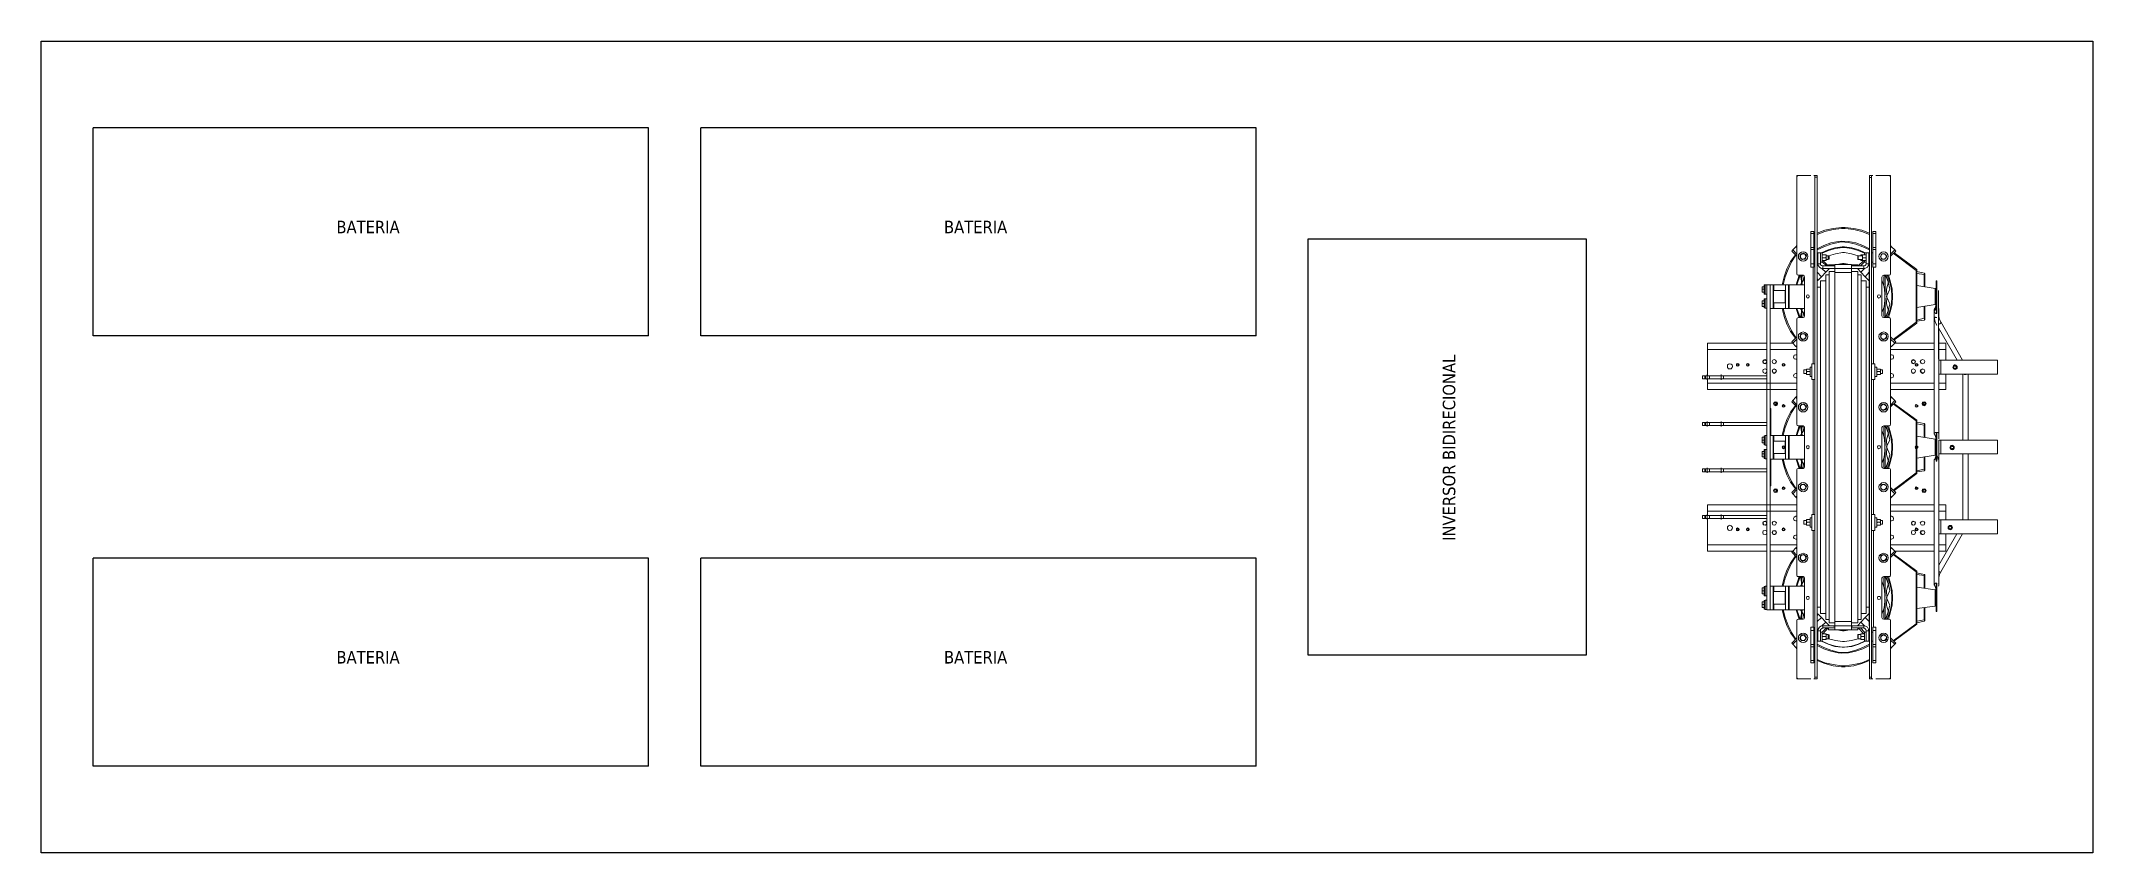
# Model space of a CAD drawing. Header units: millimetres. Extents: x 1341 to 37388, y -13954 to 1849.
# Drawn here: x 2790 to 8700, y -6381 to -4041 of the extents above; entities that cross this region are included whole.
import ezdxf
from ezdxf.enums import TextEntityAlignment as Align

# ---------------------------------------------------------------- set-up
doc = ezdxf.new("R2010")
doc.units = ezdxf.units.MM
doc.layers.add('BARRAMENTOS', color=4, linetype='Continuous', lineweight=0)
doc.layers.add('P', color=250, linetype='Continuous', lineweight=9)
doc.layers.add('VIEWPORT', color=1, linetype='Continuous', lineweight=25, plot=False)
doc.styles.add('Tahoma', font='tahoma.ttf')

msp = doc.modelspace()

# ---------------------------------------------------------------- texts
at = {"layer": 'VIEWPORT', "style": 'Tahoma'}
for p in [(3640.8, -4576.72), (5390.8, -4576.72), (3640.8, -5816.72), (5390.8, -5816.72)]:
    msp.add_text('BATERIA', height=36, dxfattribs=at).set_placement(p, align=Align.MIDDLE_LEFT)
msp.add_text('INVERSOR BIDIRECIONAL', height=36, rotation=90, dxfattribs=at).set_placement((6845.33, -5481.32), align=Align.MIDDLE_LEFT)

# ---------------------------------------------------------------- blocks, each defined once
blk = doc.blocks.new('TRANFORMADOR_IP00_TRAEL_VISTA_SUP')
at = {"layer": 'BARRAMENTOS'}
for p, q in [((-420.5, 180.5), (-420.5, 220.8)), ((-257.7, 220.8), (-257.7, 180.5)), ((-420.5, -49.9), (-420.5, -9.6)), ((-257.7, -9.6), (-257.7, -49.9)), ((-420.5, -279.6), (-420.5, -239.3)), ((-257.7, -239.3), (-257.7, -279.6))]:
    blk.add_line(p, q, dxfattribs=at)
for points in [[(-251.7, 180.5), (-420.5, 180.5), (-420.5, 220.8), (-251.7, 220.8)], [(-251.7, -49.9), (-420.5, -49.9), (-420.5, -9.6), (-251.7, -9.6)], [(-251.7, -279.6), (-420.5, -279.6), (-420.5, -239.3), (-251.7, -239.3)]]:
    blk.add_lwpolyline(points, close=True, dxfattribs=at)
at = {"layer": 'P', "color": 3, "linetype": 'Continuous', "lineweight": 5}
for p, q in [((-57.7, 637.9), (-62, 637.9)), ((-62, 585.8), (-62, 592.2)), ((108.4, 592.2), (108.4, 585.8)), ((-124.5, 538.7), (-127.7, 535.5)), ((-127.7, 535.5), (-112.8, 520.6)), ((-112.8, 551.6), (-114.9, 548.4)), ((-114.9, 548.4), (-112.8, 546.2)), ((-70.5, 539.8), (-62, 539.8)), ((-70.5, 499.2), (-70.5, 539.8)), ((-62, 546.2), (-62, 585.8)), ((-62, 539.8), (-62, 546.2)), ((-62, 499.2), (-62, 539.8)), ((108.4, 546.2), (108.4, 585.8)), ((108.4, 539.8), (108.4, 499.2)), ((117, 539.8), (117, 499.2)), ((160.2, 548.4), (157, 551.6)), ((160.2, 548.4), (157, 546.2)), ((168.7, 538.7), (157, 527)), ((171.9, 535.5), (157, 520.6)), ((168.7, 538.7), (160.2, 548.4)), ((171.9, 535.5), (168.7, 538.7)), ((-188.7, 476.7), (-209, 472.5)), ((-186.5, 479.9), (-120.3, 529.1)), ((-186.5, 330.3), (-186.5, 479.9)), ((-100.5, 525.9), (-95.1, 528)), ((-100.5, 521.6), (-100.5, 525.9)), ((-95.1, 528), (-90.9, 529.1)), ((-90.9, 529.1), (-87.7, 527)), ((-70.5, 524.8), (-70.5, 520.6)), ((-70.5, 518.4), (-70.5, 523.8)), ((-70.5, 513.1), (-70.5, 520.6)), ((-70.5, 509.9), (-70.5, 515.2)), ((-70.5, 508.8), (-70.5, 513.1)), ((-63.1, 210.6), (-63.1, 489.6)), ((-62, 530.2), (-57.7, 530.2)), ((-57.7, 503.5), (-62, 503.5)), ((-52.4, 524.8), (-50.2, 522.7)), ((-52.4, 522.7), (-50.2, 522.7)), ((-50.2, 510.9), (-52.4, 510.9)), ((-52.4, 500.3), (-49.2, 497)), ((-50.2, 523.8), (-51.3, 523.8)), ((-51.3, 473.5), (-39.5, 461.8)), ((-42.8, 530.2), (-37.4, 530.2)), ((-42.8, 530.2), (-42.8, 500.3)), ((-37.4, 503.5), (-42.8, 503.5)), ((-26.7, 474.6), (-39.5, 461.8)), ((-37.4, 503.5), (-37.4, 530.2)), ((-37.4, 503.5), (-25.7, 491.7)), ((-35.3, 508.8), (-19.2, 491.7)), ((-35.3, 491.7), (0, 491.7)), ((-35.3, 485.3), (-4.3, 485.3)), ((-26.7, 522.7), (-19.2, 522.7)), ((-26.7, 508.8), (-26.7, 513.1)), ((-19.2, 510.9), (-26.7, 510.9)), ((-19.2, 522.7), (-18.2, 521.6)), ((-19.2, 522.7), (-19.2, 510.9)), ((-18.2, 512), (-19.2, 510.9)), ((-18.2, 521.6), (-18.2, 512)), ((-18.2, 485.3), (-18.2, 484.2)), ((-16, 485.3), (-18.2, 484.2)), ((-4.3, 485.3), (-4.3, 486.4)), ((-4.3, 486.4), (0, 486.4)), ((-4.3, 485.3), (0, 485.3)), ((0, -532.3), (0, 473.5)), ((47.5, 497), (47.5, 485.3)), ((47.5, 491.7), (82.8, 491.7)), ((47.5, 486.4), (51.8, 486.4)), ((47.5, 485.3), (51.8, 485.3)), ((47.5, -532.3), (47.5, 473.5)), ((51.8, 485.3), (51.8, 486.4)), ((51.8, 485.3), (82.8, 485.3)), ((64.6, 484.2), (62.5, 485.3)), ((64.6, 521.6), (66.8, 522.7)), ((64.6, 521.6), (64.6, 512)), ((66.8, 510.9), (64.6, 512)), ((66.8, 522.7), (73.2, 522.7)), ((66.8, 522.7), (66.8, 510.9)), ((73.2, 510.9), (66.8, 510.9)), ((82.8, 508.8), (66.8, 491.7)), ((83.9, 503.5), (72.1, 491.7)), ((73.2, 513.1), (73.2, 520.6)), ((84.9, 485.3), (74.2, 474.6)), ((86, 461.8), (74.2, 474.6)), ((83.9, 530.2), (89.2, 530.2)), ((83.9, 503.5), (83.9, 530.2)), ((89.2, 503.5), (83.9, 503.5)), ((98.8, 524.8), (96.7, 522.7)), ((96.7, 523.8), (97.8, 523.8)), ((96.7, 522.7), (98.8, 522.7)), ((98.8, 510.9), (96.7, 510.9)), ((98.8, 500.3), (96.7, 497)), ((98.8, 485.3), (97.8, 485.3)), ((105.2, 530.2), (108.4, 530.2)), ((108.4, 503.5), (105.2, 503.5)), ((110.6, 489.6), (110.6, 210.6)), ((117, 508.8), (117, 510.9)), ((117, 510.9), (117, 508.8)), ((129.8, 519.5), (132, 523.8)), ((139.4, 512), (135.2, 510.9)), ((-246.4, 444.7), (-244.3, 444.7)), ((-244.3, 444.7), (-245.3, 444.7)), ((-244.3, 444.7), (-244.3, 434)), ((-244.3, 430.8), (-244.3, 370.9)), ((-243.2, 425.4), (-243.2, 384.8)), ((-241.1, 381.6), (-241.1, 428.6)), ((-211.1, 468.2), (-211.1, 432.9)), ((-209, 468.2), (-188.7, 472.5)), ((-209, 432.9), (-209, 468.2)), ((-97.3, 409.4), (-97.3, 466)), ((-93, 461.8), (-93, 438.3)), ((-87.7, 461.8), (-87.7, 348.5)), ((-49.2, 452.1), (-51.3, 450)), ((-51.3, 431.8), (-42.8, 431.8)), ((74.2, 467.1), (64.6, 467.1)), ((98.8, 431.8), (89.2, 431.8)), ((98.8, 455.4), (95.6, 452.1)), ((98.8, 450), (95.6, 452.1)), ((135.2, 348.5), (135.2, 461.8)), ((135.2, 456.4), (146.9, 439.3)), ((135.2, 439.3), (179.4, 439.3)), ((139.4, 450), (139.4, 461.8)), ((142, 439.3), (146.9, 466)), ((142, 439.3), (144.8, 466)), ((143.7, 466), (143.7, 442.5)), ((157, 439.3), (147.4, 466)), ((159.1, 439.3), (150.6, 466)), ((190.1, 439.3), (223.3, 439.3)), ((191.2, 423.3), (191.2, 386.9)), ((233.9, 439.3), (223.3, 439.3)), ((223.3, 439.3), (223.3, 423.3)), ((224.3, 419), (224.3, 429.7)), ((224.3, 429.7), (225.4, 429.7)), ((224.3, 428.6), (224.3, 429.7)), ((224.3, 420.1), (224.3, 428.6)), ((224.3, 419), (224.3, 420.1)), ((224.3, 390.2), (224.3, 420.1)), ((225.4, 419), (224.3, 419)), ((233.9, 439.3), (233.9, 370.9)), ((243.6, 438.3), (248.9, 438.3)), ((248.9, 438.3), (248.9, 411.5)), ((248.9, 437.2), (251, 437.2)), ((251, 437.2), (251, 412.6)), ((257.5, 420.1), (257.5, 424.4)), ((-251.7, 197.7), (-251.7, 366.6)), ((-244.3, 412.6), (-243.2, 412.6)), ((-243.2, 397.6), (-244.3, 397.6)), ((-188.7, 374.1), (-241.1, 381.6)), ((-237.8, 366.6), (-237.8, 8.6)), ((-211.1, 376.3), (-211.1, 341)), ((-209, 341), (-209, 376.3)), ((-97.3, 343.1), (-97.3, 399.8)), ((-93, 370.9), (-93, 348.5)), ((135.2, 370.9), (179.4, 370.9)), ((146.9, 370.9), (135.2, 352.7)), ((139.4, 348.5), (139.4, 360.2)), ((144.8, 343.1), (142, 370.9)), ((146.9, 343.1), (142, 370.9)), ((143.7, 366.6), (143.7, 343.1)), ((147.4, 343.1), (157, 370.9)), ((150.6, 343.1), (159.1, 370.9)), ((179.4, 370.9), (181.6, 370.9)), ((225.4, 370.9), (190.1, 370.9)), ((224.3, 386.9), (191.2, 386.9)), ((223.3, 386.9), (223.3, 370.9)), ((224.3, 380.5), (224.3, 390.2)), ((224.3, 379.5), (224.3, 390.2)), ((224.3, 390.2), (225.4, 390.2)), ((224.3, 379.5), (224.3, 380.5)), ((225.4, 379.5), (224.3, 379.5)), ((248.9, 411.5), (243.6, 411.5)), ((243.6, 398.7), (248.9, 398.7)), ((248.9, 370.9), (243.6, 370.9)), ((251, 412.6), (248.9, 412.6)), ((248.9, 398.7), (251, 398.7)), ((248.9, 398.7), (248.9, 370.9)), ((251, 372), (248.9, 372)), ((251, 372), (251, 398.7)), ((-251.7, 311.1), (-303.1, 220.8)), ((-211.1, 341), (-209, 341)), ((-188.7, 337.8), (-209, 341)), ((-209, 337.8), (-188.7, 332.4)), ((-188.7, 330.3), (-188.7, 328.2)), ((-120.3, 280.1), (-186.5, 330.3)), ((-100.5, 295), (-95.1, 297.2)), ((-95.1, 297.2), (-90.9, 299.3)), ((-90.9, 299.3), (-87.7, 296.1)), ((132, 295), (136.2, 297.2)), ((136.2, 297.2), (140.5, 299.3)), ((140.5, 299.3), (143.7, 296.1)), ((-271.6, 220.8), (-271.6, 270.4)), ((-271.6, 270.4), (-251.7, 270.4)), ((-271.6, 252.3), (-251.7, 252.3)), ((-237.8, 270.4), (-124.5, 270.4)), ((-237.8, 252.3), (-112.8, 252.3)), ((-124.5, 270.4), (-112.8, 283.3)), ((-114.9, 260.8), (-112.8, 258.7)), ((-100.5, 290.7), (-100.5, 295)), ((130.9, 290.7), (132, 295)), ((160.2, 260.8), (157, 264)), ((157, 258.7), (160.2, 260.8)), ((157, 252.3), (233.9, 252.3)), ((168.7, 270.4), (233.9, 270.4)), ((243.6, 270.4), (415, 270.4)), ((243.6, 252.3), (415, 252.3)), ((415, 252.3), (415, 270.4)), ((415, 176.4), (415, 252.3)), ((-321.1, 180.5), (-321.1, -9.6)), ((-287.7, 204.3), (-286.6, 206.3)), ((-286.6, 206.3), (-284.6, 206.3)), ((-286.6, 206.3), (-284.6, 206.3)), ((-284.6, 206.3), (-282.1, 206.3)), ((-284.6, 198.8), (-282.1, 198.8)), ((-282.1, 206.3), (-281.1, 204.8)), ((-281.1, 204.8), (-280.1, 202.8)), ((-280.1, 202.8), (-281.1, 200.8)), ((-271.6, 136.8), (-271.6, 180.5)), ((-251.7, -12.6), (-251.7, 193.2)), ((-202.6, 222.3), (-206.8, 222.3)), ((-175.8, 184.9), (-180.1, 184.9)), ((-114.9, 236.2), (-112.8, 236.2)), ((-112.8, 224.5), (-114.9, 224.5)), ((-114.9, 182.8), (-112.8, 182.8)), ((-89.8, 192.4), (-89.8, 181.7)), ((-89.8, 192.4), (-83.4, 192.4)), ((-83.4, 181.7), (-89.8, 181.7)), ((-83.4, 183.9), (-83.4, 192.4)), ((-82.3, 187.1), (-73.8, 187.1)), ((-73.8, 195.6), (-72.7, 195.6)), ((-73.8, 179.6), (-72.7, 179.6)), ((-72.7, 201), (-67.3, 201)), ((-72.7, 174.2), (-72.7, 201)), ((-67.3, 210.6), (-67.3, 164.6)), ((-67.3, 210.6), (-57.7, 210.6)), ((105.2, 210.6), (113.8, 210.6)), ((113.8, 210.6), (113.8, 164.6)), ((113.8, 201), (119.1, 201)), ((119.1, 174.2), (119.1, 201)), ((129.8, 192.4), (137.3, 192.4)), ((137.3, 181.7), (129.8, 181.7)), ((137.3, 192.4), (137.3, 181.7)), ((157, 236.2), (160.2, 236.2)), ((160.2, 224.5), (157, 224.5)), ((157, 182.8), (160.2, 182.8)), ((224.3, 222.3), (221.1, 222.3)), ((251, 184.9), (246.8, 184.9)), ((374.9, 179.6), (374.9, 164.6)), ((374.9, 179.6), (374.9, 164.6)), ((415.5, 179.6), (415.5, 164.6)), ((415.5, 179.6), (415.5, 164.6)), ((-271.6, 155), (-251.7, 155)), ((-271.6, 136.8), (-251.7, 136.8)), ((-237.8, 155), (-112.8, 155)), ((-237.8, 136.8), (-112.8, 136.8)), ((-112.8, 170), (-114.9, 170)), ((-67.3, 174.2), (-72.7, 174.2)), ((-57.7, 164.6), (-67.3, 164.6)), ((-63.1, -224.5), (-63.1, 164.6)), ((113.8, 164.6), (105.2, 164.6)), ((110.6, 164.6), (110.6, -224.5)), ((119.1, 174.2), (113.8, 174.2)), ((160.2, 170), (157, 170)), ((157, 155), (233.9, 155)), ((157, 136.8), (233.9, 136.8)), ((233.9, 155), (415, 155)), ((429.4, 176.4), (243.6, 176.4)), ((243.6, 167.8), (429.4, 167.8)), ((368.5, 176.4), (368.5, 167.8)), ((368.5, 176.4), (368.5, 167.8)), ((409.1, 176.4), (409.1, 167.8)), ((409.1, 176.4), (409.1, 167.8)), ((415, 155), (415, 167.8)), ((420.3, 176.4), (420.3, 167.8)), ((420.3, 176.4), (420.3, 167.8)), ((422, 176.4), (422, 167.8)), ((422, 176.4), (422, 167.8)), ((429.4, 167.8), (429.4, 176.4)), ((-186.5, 44.9), (-120.3, 95.1)), ((-112.8, 117.6), (-114.9, 114.4)), ((-100.5, 90.9), (-95.1, 93)), ((-100.5, 86.6), (-100.5, 90.9)), ((-95.1, 93), (-90.9, 95.1)), ((-90.9, 95.1), (-87.7, 91.9)), ((130.9, 86.6), (132, 90.9)), ((132, 90.9), (136.2, 93)), ((136.2, 93), (140.5, 95.1)), ((140.5, 95.1), (143.7, 91.9)), ((160.2, 114.4), (157, 117.6)), ((168.7, 104.8), (157, 93)), ((-246.4, 10.7), (-244.3, 10.7)), ((-246.4, 0), (-244.3, 0)), ((-244.3, 10.7), (-245.3, 10.7)), ((-244.3, 10.7), (-244.3, 0)), ((-244.3, 0), (-244.3, -3.2)), ((-211.1, 34.2), (-211.1, -2.1)), ((-188.7, 41.7), (-209, 38.5)), ((-209, 34.2), (-188.7, 38.5)), ((-209, -1.1), (-209, 34.2)), ((-188.7, 44.9), (-188.7, -104.8)), ((-186.5, -104.8), (-186.5, 44.9)), ((-97.3, -24.6), (-97.3, 32.1)), ((-93, 27.8), (-93, 4.3)), ((-87.7, 27.8), (-87.7, -85.5)), ((135.2, -85.5), (135.2, 27.8)), ((135.2, 22.4), (146.9, 5.3)), ((135.2, 5.3), (179.4, 5.3)), ((139.4, 16), (139.4, 27.8)), ((142, 5.3), (146.9, 32.1)), ((142, 5.3), (144.8, 32.1)), ((143.7, 32.1), (143.7, 8.6)), ((157, 5.3), (147.4, 32.1)), ((159.1, 5.3), (150.6, 32.1)), ((190.1, 5.3), (223.3, 5.3)), ((223.3, 5.3), (225.4, 5.3)), ((223.3, 5.3), (223.3, -10.7)), ((429.4, 41.7), (243.6, 41.7)), ((243.6, 33.1), (429.4, 33.1)), ((243.6, 4.3), (248.9, 4.3)), ((248.9, 3.2), (251, 3.2)), ((251, 3.2), (251, -22.4)), ((368.5, 41.7), (368.5, 33.1)), ((368.5, 41.7), (368.5, 33.1)), ((374.9, 44.9), (374.9, 29.9)), ((374.9, 44.9), (374.9, 29.9)), ((409.1, 41.7), (409.1, 33.1)), ((409.1, 41.7), (409.1, 33.1)), ((415.5, 44.9), (415.5, 29.9)), ((415.5, 44.9), (415.5, 29.9)), ((420.3, 41.7), (420.3, 33.1)), ((420.3, 41.7), (420.3, 33.1)), ((422, 41.7), (422, 33.1)), ((422, 41.7), (422, 33.1)), ((429.4, 33.1), (429.4, 41.7)), ((-321.1, -49.9), (-321.1, -239.3)), ((-293, -26.6), (-292, -24.6)), ((-292, -24.6), (-290, -24.6)), ((-292, -24.6), (-290, -24.6)), ((-290, -24.6), (-287.5, -24.6)), ((-290, -32.1), (-287.5, -32.1)), ((-287.5, -24.6), (-286.5, -26.1)), ((-286.5, -26.1), (-285.5, -28.1)), ((-285.5, -28.1), (-286.5, -30.1)), ((-244.3, -3.2), (-244.3, -63.1)), ((-244.3, -22.4), (-243.2, -22.4)), ((-243.2, -36.3), (-244.3, -36.3)), ((-243.2, -8.6), (-243.2, -49.2)), ((-241.1, -52.4), (-241.1, -6.4)), ((-188.7, -60.9), (-241.1, -52.4)), ((-211.1, -57.7), (-211.1, -93)), ((-209, -93), (-209, -57.7)), ((-97.3, -90.9), (-97.3, -34.2)), ((191.2, -10.7), (191.2, -47)), ((224.3, -47), (191.2, -47)), ((223.3, -47), (223.3, -63.1)), ((224.3, -15), (224.3, -4.3)), ((224.3, -4.3), (225.4, -4.3)), ((224.3, -5.3), (224.3, -4.3)), ((224.3, -13.9), (224.3, -5.3)), ((224.3, -43.8), (224.3, -13.9)), ((224.3, -15), (224.3, -13.9)), ((225.4, -15), (224.3, -15)), ((224.3, -54.5), (224.3, -43.8)), ((224.3, -43.8), (225.4, -43.8)), ((224.3, -44.9), (224.3, -43.8)), ((224.3, -53.4), (224.3, -44.9)), ((224.3, -54.5), (224.3, -53.4)), ((225.4, -54.5), (224.3, -54.5)), ((248.9, -22.4), (243.6, -22.4)), ((243.6, -35.3), (248.9, -35.3)), ((251, -22.4), (248.9, -22.4)), ((248.9, -35.3), (248.9, -63.1)), ((248.9, -36.3), (251, -36.3)), ((251, -36.3), (251, -62)), ((257.5, -53.4), (257.5, -49.2)), ((-251.7, -242.3), (-251.7, -68.1)), ((-237.8, -67.3), (-237.8, -406.2)), ((-211.1, -93), (-209, -93)), ((-188.7, -96.2), (-209, -93)), ((-209, -97.3), (-188.7, -101.5)), ((-120.3, -153.9), (-186.5, -104.8)), ((-93, -63.1), (-93, -85.5)), ((146.9, -63.1), (135.2, -81.2)), ((181.6, -63.1), (135.2, -63.1)), ((139.4, -85.5), (139.4, -73.8)), ((144.8, -90.9), (142, -63.1)), ((146.9, -90.9), (142, -63.1)), ((143.7, -67.3), (143.7, -90.9)), ((147.4, -90.9), (157, -63.1)), ((150.6, -90.9), (159.1, -63.1)), ((225.4, -63.1), (190.1, -63.1)), ((248.9, -63.1), (243.6, -63.1)), ((429.4, -91.9), (243.6, -91.9)), ((243.6, -100.5), (429.4, -100.5)), ((251, -62), (248.9, -62)), ((368.5, -91.9), (368.5, -100.5)), ((368.5, -91.9), (368.5, -100.5)), ((374.9, -88.7), (374.9, -103.7)), ((374.9, -88.7), (374.9, -103.7)), ((409.1, -91.9), (409.1, -100.5)), ((409.1, -91.9), (409.1, -100.5)), ((415.5, -88.7), (415.5, -103.7)), ((415.5, -88.7), (415.5, -103.7)), ((420.3, -91.9), (420.3, -100.5)), ((420.3, -91.9), (420.3, -100.5)), ((422, -91.9), (422, -100.5)), ((422, -91.9), (422, -100.5)), ((429.4, -100.5), (429.4, -91.9)), ((-124.5, -163.5), (-112.8, -150.7)), ((-114.9, -173.2), (-112.8, -176.4)), ((-100.5, -139), (-95.1, -137.9)), ((-100.5, -143.2), (-100.5, -139)), ((-95.1, -137.9), (-90.9, -134.7)), ((-90.9, -134.7), (-87.7, -137.9)), ((130.9, -143.2), (132, -139)), ((132, -139), (136.2, -137.9)), ((136.2, -137.9), (140.5, -134.7)), ((140.5, -134.7), (143.7, -137.9)), ((160.2, -173.2), (157, -170)), ((157, -176.4), (160.2, -173.2)), ((-271.6, -195.6), (-251.7, -195.6)), ((-271.6, -239.3), (-271.6, -195.6)), ((-271.6, -213.8), (-251.7, -213.8)), ((-237.8, -195.6), (-112.8, -195.6)), ((-237.8, -213.8), (-112.8, -213.8)), ((-114.9, -228.7), (-112.8, -228.7)), ((-72.7, -259.7), (-72.7, -233)), ((-72.7, -233), (-67.3, -233)), ((-67.3, -224.5), (-67.3, -269.4)), ((-67.3, -224.5), (-57.7, -224.5)), ((105.2, -224.5), (113.8, -224.5)), ((113.8, -224.5), (113.8, -269.4)), ((113.8, -233), (119.1, -233)), ((119.1, -259.7), (119.1, -233)), ((157, -195.6), (233.9, -195.6)), ((157, -213.8), (233.9, -213.8)), ((157, -228.7), (160.2, -228.7)), ((233.9, -195.6), (415, -195.6)), ((233.9, -213.8), (415, -213.8)), ((429.4, -226.6), (243.6, -226.6)), ((243.6, -235.2), (429.4, -235.2)), ((368.5, -226.6), (368.5, -235.2)), ((368.5, -226.6), (368.5, -235.2)), ((374.9, -223.4), (374.9, -238.4)), ((374.9, -223.4), (374.9, -238.4)), ((409.1, -226.6), (409.1, -235.2)), ((409.1, -226.6), (409.1, -235.2)), ((415, -213.8), (415, -195.6)), ((415, -226.6), (415, -213.8)), ((415, -311.1), (415, -235.2)), ((415.5, -223.4), (415.5, -238.4)), ((415.5, -223.4), (415.5, -238.4)), ((420.3, -226.6), (420.3, -235.2)), ((420.3, -226.6), (420.3, -235.2)), ((422, -226.6), (422, -235.2)), ((422, -226.6), (422, -235.2)), ((429.4, -235.2), (429.4, -226.6)), ((-304.3, -279.6), (-250.7, -373.1)), ((-301.6, -257.9), (-300.5, -255.8)), ((-300.5, -255.8), (-298.5, -255.8)), ((-300.5, -255.8), (-298.5, -255.8)), ((-298.5, -255.8), (-296, -255.8)), ((-298.5, -266.4), (-296, -266.4)), ((-296, -255.8), (-295, -257.4)), ((-295, -257.4), (-294, -259.4)), ((-294, -259.4), (-295, -261.4)), ((-271.6, -329.2), (-271.6, -279.6)), ((-251.7, -371.4), (-251.7, -279.6)), ((-250.7, -282.6), (-250.7, -481)), ((-202.6, -243.7), (-206.8, -243.7)), ((-175.8, -280.1), (-180.1, -280.1)), ((-112.8, -241.6), (-114.9, -241.6)), ((-114.9, -283.3), (-112.8, -283.3)), ((-112.8, -295), (-114.9, -295)), ((-89.8, -241.6), (-83.4, -241.6)), ((-89.8, -241.6), (-89.8, -252.3)), ((-83.4, -252.3), (-89.8, -252.3)), ((-83.4, -250.1), (-83.4, -241.6)), ((-73.8, -238.4), (-72.7, -238.4)), ((-72.7, -241.6), (-73.8, -246.9)), ((-73.8, -254.4), (-72.7, -254.4)), ((-67.3, -259.7), (-72.7, -259.7)), ((-57.7, -269.4), (-67.3, -269.4)), ((-63.1, -548.4), (-63.1, -269.4)), ((113.8, -269.4), (105.2, -269.4)), ((110.6, -269.4), (110.6, -548.4)), ((119.1, -259.7), (113.8, -259.7)), ((119.1, -246.9), (128.8, -246.9)), ((129.8, -241.6), (137.3, -241.6)), ((137.3, -252.3), (129.8, -252.3)), ((137.3, -241.6), (137.3, -252.3)), ((160.2, -241.6), (157, -241.6)), ((157, -283.3), (160.2, -283.3)), ((160.2, -295), (157, -295)), ((224.3, -243.7), (221.1, -243.7)), ((251, -280.1), (246.8, -280.1)), ((-271.6, -311.1), (-251.7, -311.1)), ((-271.6, -329.2), (-251.7, -329.2)), ((-237.8, -311.1), (-112.8, -311.1)), ((-237.8, -329.2), (-124.5, -329.2)), ((-186.5, -389.1), (-120.3, -339.9)), ((-112.8, -317.5), (-114.9, -319.6)), ((-100.5, -343.1), (-95.1, -341)), ((-100.5, -347.4), (-100.5, -343.1)), ((-95.1, -341), (-90.9, -338.8)), ((-90.9, -338.8), (-87.7, -342.1)), ((130.9, -347.4), (132, -343.1)), ((132, -343.1), (136.2, -341)), ((136.2, -341), (140.5, -338.8)), ((140.5, -338.8), (143.7, -342.1)), ((157, -311.1), (233.9, -311.1)), ((160.2, -319.6), (157, -317.5)), ((168.7, -329.2), (157, -341)), ((168.7, -329.2), (233.9, -329.2)), ((243.6, -311.1), (415, -311.1)), ((-246.4, -379.9), (-245.3, -381.6)), ((-237.8, -406.2), (-237.8, -417.9)), ((-211.1, -400.8), (-211.1, -436.1)), ((-188.7, -392.3), (-209, -395.5)), ((-209, -400.8), (-188.7, -395.5)), ((-209, -435), (-209, -400.8)), ((-188.7, -386.9), (-188.7, -389.1)), ((-186.5, -538.7), (-186.5, -389.1)), ((-97.3, -458.6), (-97.3, -403)), ((-93, -407.3), (-93, -429.7)), ((-87.7, -407.3), (-87.7, -519.5)), ((135.2, -519.5), (135.2, -407.3)), ((135.2, -411.5), (146.9, -428.6)), ((139.4, -417.9), (139.4, -407.3)), ((142, -428.6), (144.8, -403)), ((142, -428.6), (146.9, -403)), ((143.7, -403), (143.7, -425.4)), ((157, -428.6), (147.4, -403)), ((159.1, -428.6), (150.6, -403)), ((-251.7, -425.4), (-251.7, -417.9)), ((-245.3, -414.7), (-244.3, -426.5)), ((-237.8, -417.9), (-244.3, -434)), ((-244.3, -426.5), (-244.3, -498.1)), ((-244.3, -456.4), (-243.2, -456.4)), ((-243.2, -470.3), (-244.3, -470.3)), ((-243.2, -442.5), (-243.2, -484.2)), ((-241.1, -486.4), (-241.1, -440.4)), ((-237.8, -417.9), (-237.8, -425.4)), ((-97.3, -524.8), (-97.3, -468.2)), ((135.2, -428.6), (179.4, -428.6)), ((179.4, -428.6), (181.6, -428.6)), ((225.4, -428.6), (190.1, -428.6)), ((191.2, -445.7), (191.2, -481)), ((223.3, -428.6), (223.3, -445.7)), ((224.3, -448.9), (224.3, -438.3)), ((224.3, -438.3), (225.4, -438.3)), ((224.3, -439.3), (224.3, -438.3)), ((224.3, -447.9), (224.3, -439.3)), ((224.3, -448.9), (224.3, -447.9)), ((224.3, -477.8), (224.3, -447.9)), ((225.4, -448.9), (224.3, -448.9)), ((243.6, -429.7), (248.9, -429.7)), ((248.9, -456.4), (243.6, -456.4)), ((243.6, -470.3), (248.9, -470.3)), ((248.9, -429.7), (248.9, -456.4)), ((248.9, -430.8), (251, -430.8)), ((251, -456.4), (248.9, -456.4)), ((248.9, -470.3), (251, -470.3)), ((248.9, -470.3), (248.9, -497)), ((251, -430.8), (251, -456.4)), ((251, -470.3), (251, -497)), ((257.5, -447.9), (257.5, -443.6)), ((-246.4, -498.1), (-244.3, -498.1)), ((-246.4, -507.7), (-246.4, -508.8)), ((-244.3, -508.8), (-246.4, -508.8)), ((-244.3, -498.1), (-244.3, -502.4)), ((-244.3, -502.4), (-244.3, -507.7)), ((-244.3, -507.7), (-244.3, -508.8)), ((-188.7, -494.9), (-241.1, -486.4)), ((-211.1, -491.7), (-211.1, -527)), ((-211.1, -527), (-209, -527)), ((-209, -527), (-209, -491.7)), ((-188.7, -530.2), (-209, -527)), ((-209, -531.2), (-188.7, -535.5)), ((-93, -497), (-93, -519.5)), ((-51.3, -490.6), (-42.8, -490.6)), ((-51.3, -508.8), (-49.2, -510.9)), ((-51.3, -514.1), (-49.2, -510.9)), ((-39.5, -520.6), (-26.7, -533.4)), ((-27.8, -525.9), (-18.2, -525.9)), ((74.2, -533.4), (86, -520.6)), ((98.8, -533.4), (86, -520.6)), ((98.8, -490.6), (89.2, -490.6)), ((95.6, -510.9), (98.8, -508.8)), ((135.2, -497), (179.4, -497)), ((146.9, -497), (135.2, -515.2)), ((139.4, -519.5), (139.4, -508.8)), ((146.9, -524.8), (142, -497)), ((144.8, -524.8), (142, -497)), ((143.7, -502.4), (143.7, -524.8)), ((147.4, -524.8), (157, -497)), ((150.6, -524.8), (159.1, -497)), ((190.1, -497), (223.3, -497)), ((224.3, -481), (191.2, -481)), ((223.3, -481), (223.3, -497)), ((224.3, -489.6), (224.3, -477.8)), ((224.3, -477.8), (225.4, -477.8)), ((224.3, -478.9), (224.3, -477.8)), ((224.3, -488.5), (224.3, -478.9)), ((224.3, -489.6), (224.3, -488.5)), ((225.4, -489.6), (224.3, -489.6)), ((248.9, -497), (243.6, -497)), ((251, -497), (248.9, -497)), ((-188.7, -538.7), (-188.7, -540.9)), ((-120.3, -587.9), (-186.5, -538.7)), ((-127.7, -594.3), (-112.8, -579.3)), ((-124.5, -597.5), (-112.8, -585.8)), ((-99.4, -575.1), (-97.3, -570.8)), ((-97.3, -570.8), (-93, -570.8)), ((-97.3, -570.8), (-93, -570.8)), ((-93, -570.8), (-87.7, -570.8)), ((-93, -586.8), (-87.7, -586.8)), ((-87.7, -570.8), (-85.5, -574)), ((-85.5, -574), (-83.4, -578.3)), ((-83.4, -578.3), (-85.5, -582.6)), ((-70.5, -598.6), (-70.5, -558)), ((-70.5, -567.6), (-70.5, -571.9)), ((-70.5, -574), (-70.5, -568.7)), ((-70.5, -579.3), (-70.5, -571.9)), ((-70.5, -582.6), (-70.5, -577.2)), ((-70.5, -583.6), (-70.5, -579.3)), ((-62, -598.6), (-62, -558)), ((-62, -562.2), (-57.7, -562.2)), ((-57.7, -589), (-62, -589)), ((-52.4, -558), (-49.2, -555.8)), ((-52.4, -569.7), (-50.2, -569.7)), ((-50.2, -580.4), (-52.4, -580.4)), ((-52.4, -583.6), (-50.2, -581.5)), ((-42.8, -562.2), (-37.4, -562.2)), ((-37.4, -589), (-42.8, -589)), ((-37.4, -544.1), (-26.7, -533.4)), ((-37.4, -563.3), (-25.7, -551.6)), ((-37.4, -567.6), (-37.4, -562.2)), ((-37.4, -589), (-37.4, -583.6)), ((-4.3, -544.1), (-35.3, -544.1)), ((-35.3, -567.6), (-19.2, -551.6)), ((0, -551.6), (-35.3, -551.6)), ((-32.1, -569.7), (-19.2, -569.7)), ((-32.1, -583.6), (-32.1, -579.3)), ((-19.2, -580.4), (-32.1, -580.4)), ((-19.2, -569.7), (-18.2, -570.8)), ((-19.2, -569.7), (-19.2, -580.4)), ((-18.2, -579.3), (-19.2, -580.4)), ((-18.2, -543), (-16, -544.1)), ((-18.2, -570.8), (-18.2, -579.3)), ((-4.3, -544.1), (0, -544.1)), ((0, -544.1), (47.5, -544.1)), ((47.5, -532.3), (47.5, -544.1)), ((47.5, -544.1), (51.8, -544.1)), ((47.5, -544.1), (47.5, -555.8)), ((82.8, -551.6), (47.5, -551.6)), ((82.8, -544.1), (51.8, -544.1)), ((62.5, -544.1), (64.6, -543)), ((65.7, -544.1), (64.6, -543)), ((64.6, -570.8), (66.8, -569.7)), ((64.6, -570.8), (64.6, -579.3)), ((66.8, -580.4), (64.6, -579.3)), ((82.8, -567.6), (66.8, -551.6)), ((66.8, -569.7), (73.2, -569.7)), ((66.8, -569.7), (66.8, -580.4)), ((73.2, -580.4), (66.8, -580.4)), ((83.9, -563.3), (72.1, -551.6)), ((73.2, -579.3), (73.2, -571.9)), ((83.9, -562.2), (89.2, -562.2)), ((83.9, -589), (83.9, -562.2)), ((89.2, -589), (83.9, -589)), ((98.8, -558), (96.7, -555.8)), ((96.7, -569.7), (98.8, -569.7)), ((98.8, -580.4), (96.7, -580.4)), ((98.8, -583.6), (96.7, -581.5)), ((97.8, -582.6), (96.7, -582.6)), ((105.2, -562.2), (108.4, -562.2)), ((108.4, -589), (105.2, -589)), ((108.4, -558), (108.4, -598.6)), ((117, -558), (117, -598.6)), ((117, -566.5), (117, -567.6)), ((117, -567.6), (117, -566.5)), ((117, -582.6), (117, -581.5)), ((130.9, -577.2), (132, -572.9)), ((132, -572.9), (136.2, -571.9)), ((136.2, -571.9), (140.5, -569.7)), ((140.5, -569.7), (143.7, -571.9)), ((171.9, -594.3), (157, -579.3)), ((168.7, -597.5), (157, -585.8)), ((-127.7, -594.3), (-124.5, -597.5)), ((-124.5, -597.5), (-114.9, -607.1)), ((-114.9, -607.1), (-112.8, -605)), ((-114.9, -607.1), (-112.8, -610.3)), ((-62, -605), (-62, -644.6)), ((-62, -651), (-62, -644.6)), ((117, -598.6), (108.4, -598.6)), ((117, -605), (117, -598.6)), ((117, -605), (117, -644.6)), ((117, -651), (117, -644.6)), ((160.2, -607.1), (157, -605)), ((157, -610.3), (160.2, -607.1)), ((160.2, -607.1), (168.7, -597.5)), ((168.7, -597.5), (171.9, -594.3)), ((-112.8, -812.1), (-112.8, -806.7)), ((-112.8, -812.1), (-108.5, -812.1)), ((-70.5, -812.1), (-108.5, -812.1)), ((-57.7, -812.1), (-62, -812.1)), ((98.8, -806.7), (98.8, -812.1)), ((105.2, -812.1), (108.4, -812.1)), ((117, -812.1), (152.7, -812.1))]:
    blk.add_line(p, q, dxfattribs=at)
for points in [[(-108.5, 637.9), (-112.8, 637.9), (-112.8, 633.7)], [(-70.5, 637.9), (-108.5, 637.9), (-111.7, 636.9), (-112.8, 633.7), (-112.8, 470.3)], [(-62, 592.2), (-70.5, 592.2), (-70.5, 585.8)], [(-52.4, 637.9), (-57.7, 637.9), (-57.7, 633.7), (-52.4, 633.7), (-52.4, 637.9)], [(-57.7, -806.7), (-52.4, -806.7), (-52.4, 633.7)], [(-57.7, 633.7), (-57.7, -812.1), (-52.4, -812.1), (-52.4, -806.7)], [(98.8, 585.8), (76.4, 594.3), (52.9, 600.7), (28.3, 603.9), (18.2, 603.9), (-6.4, 600.7), (-29.9, 594.3), (-52.4, 585.8)], [(98.8, 582.6), (76.4, 592.2), (52.9, 597.5), (28.3, 600.7), (18.2, 600.7), (-6.4, 597.5), (-29.9, 592.2), (-52.4, 582.6)], [(105.2, 637.9), (98.8, 637.9), (98.8, 633.7)], [(105.2, 633.7), (98.8, 633.7), (98.8, -807.8), (105.2, -807.8), (105.2, 633.7)], [(105.2, 633.7), (105.2, 637.9), (108.4, 637.9)], [(108.4, 592.2), (117, 592.2), (117, 585.8)], [(139.4, 466), (152.7, 466), (155.9, 467.1), (157, 470.3), (157, 633.7), (155.9, 636.9), (152.7, 637.9), (117, 637.9)], [(157, 633.7), (157, 637.9), (152.7, 637.9)], [(-114.9, 548.4), (-124.5, 538.7), (-112.8, 527)], [(-93, 533.4), (-98.3, 532.3), (-101.5, 530.2), (-104.8, 524.8), (-105.8, 519.5), (-104.8, 515.2), (-101.5, 510.9), (-98.3, 507.7), (-93, 506.7), (-87.7, 507.7), (-83.4, 510.9), (-80.2, 515.2), (-79.1, 519.5), (-80.2, 524.8), (-83.4, 530.2), (-87.7, 532.3), (-93, 533.4)], [(-62, 585.8), (-70.5, 585.8), (-70.5, 546.2)], [(-62, 546.2), (-70.5, 546.2), (-70.5, 539.8)], [(98.8, 541.9), (79.6, 551.6), (59.3, 559), (37.9, 563.3), (29.9, 564.4), (8.6, 563.3), (-12.8, 559), (-33.1, 551.6), (-52.4, 541.9)], [(98.8, 538.7), (79.6, 548.4), (59.3, 555.8), (37.9, 561.2), (29.9, 562.2), (8.6, 561.2), (-12.8, 555.8), (-33.1, 548.4), (-52.4, 538.7)], [(86, 530.2), (66.8, 538.7), (47.5, 545.1), (27.2, 547.3), (20.3, 547.3), (-1.1, 545.1), (-21.4, 538.7), (-39.5, 530.2)], [(83.9, 530.2), (65.7, 538.7), (46.4, 544.1), (26.1, 547.3), (20.3, 547.3), (0, 544.1), (-19.2, 538.7), (-37.4, 530.2)], [(108.4, 585.8), (117, 585.8), (117, 546.2)], [(117, 546.2), (108.4, 546.2), (108.4, 539.8), (117, 539.8), (117, 546.2)], [(139.4, 533.4), (134.1, 532.3), (129.8, 530.2), (126.6, 524.8), (125.5, 519.5), (126.6, 515.2), (129.8, 510.9), (134.1, 507.7), (139.4, 506.7), (143.7, 507.7), (149.1, 510.9), (152.3, 515.2), (152.3, 519.5), (152.3, 524.8), (149.1, 530.2), (143.7, 532.3), (139.4, 533.4)], [(-122.4, 530.2), (-188.7, 481), (-186.5, 479.9)], [(-188.7, 481), (-188.7, 479.9), (-186.5, 479.9)], [(-188.7, 479.9), (-188.7, 330.3), (-186.5, 330.3)], [(-100.5, 522.7), (-101.5, 519.5), (-100.5, 518.4)], [(-95.1, 528), (-98.3, 524.8), (-100.5, 521.6)], [(-87.7, 527), (-84.4, 523.8), (-84.4, 519.5), (-84.4, 514.1), (-89.8, 513.1), (-93, 510.9), (-97.3, 514.1), (-100.5, 516.3), (-100.5, 521.6)], [(-100.5, 521.6), (-100.5, 516.3), (-97.3, 514.1), (-93, 512), (-89.8, 513.1), (-86.6, 515.2), (-84.4, 519.5)], [(-98.3, 527), (-97.3, 528), (-94.1, 528)], [(-98.3, 514.1), (-97.3, 512), (-95.1, 512)], [(-87.7, 527), (-91.9, 528), (-95.1, 528)], [(-87.7, 514.1), (-87.7, 512), (-90.9, 512)], [(-86.6, 524.8), (-87.7, 528), (-89.8, 528)], [(-84.4, 519.5), (-84.4, 522.7), (-87.7, 527)], [(-84.4, 517.4), (-83.4, 519.5), (-84.4, 521.6)], [(-62, 499.2), (-70.5, 499.2), (-70.5, 489.6), (-62, 489.6), (-62, 499.2)], [(-51.3, 485.3), (-52.4, 485.3), (-52.4, -544.1), (-51.3, -544.1), (-51.3, 485.3)], [(-42.8, 530.2), (-50.2, 530.2), (-50.2, 500.3)], [(-42.8, 500.3), (-50.2, 500.3), (-49.2, 494.9), (-46, 489.6), (-40.6, 486.4), (-35.3, 485.3), (-35.3, 491.7)], [(-42.8, 500.3), (-41.7, 496), (-39.5, 493.8), (-35.3, 491.7)], [(-26.7, 516.3), (-26.7, 520.6), (-26.7, 524.8), (-37.4, 524.8), (-37.4, 516.3), (-26.7, 516.3)], [(-37.4, 516.3), (-37.4, 508.8), (-26.7, 508.8)], [(-37.4, 485.3), (-26.7, 474.6), (-18.2, 484.2)], [(-26.7, 524.8), (-26.7, 524.8), (-26.7, 520.6)], [(-26.7, 520.6), (-26.7, 513.1), (-26.7, 516.3)], [(-26.7, 508.8), (-26.7, 508.8), (-26.7, 513.1)], [(65.7, 522.7), (46.4, 528), (26.1, 531.2), (20.3, 531.2), (0, 528), (-19.2, 522.7)], [(0, 497), (-18.2, 497), (-18.2, 491.7)], [(0, 476.7), (-18.2, 476.7), (-18.2, -535.5), (0, -535.5)], [(47.5, 497), (0, 497), (0, 485.3)], [(47.5, 473.5), (0, 473.5), (0, 485.3)], [(47.5, 473.5), (47.5, 485.3), (0, 485.3)], [(42.2, 497), (26.1, 500.3), (21.4, 500.3), (4.3, 497)], [(65.7, 491.7), (65.7, 497), (47.5, 497)], [(47.5, 476.7), (64.6, 476.7), (64.6, -535.5), (47.5, -535.5)], [(65.7, 485.3), (64.6, 484.2), (74.2, 474.6)], [(83.9, 516.3), (83.9, 520.6), (83.9, 524.8), (74.2, 524.8), (73.2, 520.6), (74.2, 516.3), (83.9, 516.3)], [(74.2, 524.8), (73.2, 524.8), (73.2, 520.6)], [(74.2, 516.3), (73.2, 513.1), (74.2, 508.8), (83.9, 508.8)], [(74.2, 508.8), (73.2, 508.8), (73.2, 513.1)], [(82.8, 491.7), (86, 493.8), (89.2, 496), (89.2, 500.3)], [(82.8, 491.7), (82.8, 485.3), (88.1, 486.4), (92.4, 489.6), (95.6, 494.9), (96.7, 500.3)], [(83.9, 508.8), (83.9, 513.1), (83.9, 516.3)], [(98.8, 473.5), (86, 461.8), (95.6, 452.1)], [(96.7, 530.2), (89.2, 530.2), (89.2, 500.3), (96.7, 500.3), (96.7, 530.2)], [(98.8, -544.1), (98.8, 485.3), (98.8, -544.1)], [(117, 499.2), (108.4, 499.2), (108.4, 489.6), (117, 489.6), (117, 499.2)], [(117, 522.7), (117, 524.8), (117, 517.4)], [(117, 520.6), (117, 517.4), (117, 514.1)], [(117, 512), (117, 510.9), (117, 517.4)], [(135.2, 510.9), (133, 516.3), (129.8, 519.5)], [(132, 523.8), (130.9, 519.5), (133, 516.3)], [(138.4, 528), (135.2, 527), (132, 523.8)], [(132, 523.8), (134.1, 528), (138.4, 528)], [(132, 516.3), (134.1, 512), (135.2, 512)], [(133, 516.3), (136.2, 513.1), (139.4, 512)], [(139.4, 512), (143.7, 514.1), (146.9, 516.3), (146.9, 520.6), (145.9, 524.8), (142.6, 528), (138.4, 528)], [(138.4, 528), (143.7, 528), (145.9, 524.8)], [(145.9, 524.8), (149.1, 520.6), (146.9, 516.3), (143.7, 512), (139.4, 512)], [(146.9, 524.8), (143.7, 528), (143.7, 528)], [(196.5, 439.3), (191.2, 461.8), (182.6, 484.2), (173, 504.5), (160.2, 523.8)], [(199.7, 439.3), (193.3, 461.8), (185.8, 484.2), (175.2, 505.6), (161.3, 524.8)], [(-244.3, 444.7), (-246.4, 444.7), (-246.4, 434)], [(-244.3, 434), (-246.4, 434), (-246.4, 430.8), (-244.3, 430.8), (-244.3, 434)], [(-244.3, 370.9), (-246.4, 370.9), (-246.4, 430.8)], [(-188.7, 436.1), (-241.1, 428.6), (-242.1, 426.5), (-243.2, 425.4)], [(-209, 472.5), (-211.1, 471.4), (-211.1, 470.3)], [(-211.1, 470.3), (-211.1, 468.2), (-209, 468.2)], [(-209, 468.2), (-210.1, 469.3), (-210.1, 472.5), (-209, 472.5)], [(-106.4, 466), (-112.8, 445.7), (-117.1, 426.5), (-118.1, 405.1)], [(-103.2, 466), (-110.6, 445.7), (-114.9, 426.5), (-116, 405.1)], [(-112.8, 470.3), (-111.7, 467.1), (-108.5, 466), (-93, 466)], [(-98.3, 466), (-105.8, 445.7), (-110.1, 426.5), (-101, 405.1)], [(-99.4, 466), (-106.9, 445.7), (-101, 426.5), (-102.1, 405.1)], [(-93, 461.8), (-94.1, 465), (-97.3, 466)], [(-87.7, 452.1), (-94.1, 434), (-96.2, 414.7), (-96.2, 395.5), (-94.1, 376.3), (-87.7, 357)], [(-87.7, 461.8), (-89.8, 465), (-93, 466)], [(-51.3, 455.4), (-49.2, 452.1), (-39.5, 461.8)], [(-27.8, 450), (-42.8, 450), (-42.8, -508.8), (-27.8, -508.8)], [(-27.8, -525.9), (-27.8, 467.1), (-18.2, 467.1)], [(64.6, -525.9), (74.2, -525.9), (74.2, 467.1)], [(74.2, -508.8), (89.2, -508.8), (89.2, 450), (74.2, 450)], [(139.4, 466), (136.2, 465), (135.2, 461.8)], [(143.7, 466), (140.5, 465), (139.4, 461.8)], [(179.4, 370.9), (179.4, 439.3), (181.6, 439.3)], [(190.1, 370.9), (181.6, 370.9), (181.6, 439.3)], [(190.1, 370.9), (190.1, 439.3), (181.6, 439.3)], [(224.3, 423.3), (191.2, 423.3), (190.1, 422.2), (190.1, 421.2)], [(225.4, 439.3), (225.4, 370.9), (233.9, 370.9)], [(243.6, 439.3), (233.9, 439.3), (233.9, -497), (243.6, -497), (243.6, 439.3)], [(257.5, 428.6), (257.5, 432.9), (251, 432.9)], [(251, 416.9), (257.5, 416.9), (257.5, 420.1), (257.5, 428.6)], [(251, 424.4), (257.5, 424.4), (257.5, 428.6)], [(257.5, 432.9), (257.5, 432.9), (257.5, 428.6)], [(257.5, 416.9), (257.5, 416.9), (257.5, 420.1)], [(-251.7, 368.8), (-250.7, 370.9)], [(-251.7, 368.8), (-251.7, 365.6), (-251.7, 364.5), (-250.7, 364)], [(-246.4, 370.9), (-246.4, 362.4), (-245.3, 362.4)], [(-244.3, 370.9), (-245.3, 362.4), (-243.2, 362.4), (-242.1, 362.4), (-241.1, 363.4), (-240, 364.5), (-238.9, 365.6), (-237.8, 365.6), (-237.8, 367.7), (-238.9, 368.8)], [(-244.3, 381.6), (-242.1, 375.2), (-238.9, 368.8)], [(-243.2, 384.8), (-242.1, 382.7), (-241.1, 381.6)], [(-118.1, 405.1), (-117.1, 384.8), (-112.8, 363.4), (-106.4, 343.1)], [(-116, 405.1), (-114.9, 383.7), (-110.6, 363.4), (-103.2, 343.1)], [(-101, 405.1), (-110.1, 383.7), (-105.8, 363.4), (-98.3, 343.1)], [(-102.1, 405.1), (-101, 383.7), (-106.9, 363.4), (-99.4, 343.1)], [(-79.1, 409.4), (-82.3, 408.3), (-83.4, 405.1), (-82.3, 400.8), (-79.1, 400.8), (-75.9, 400.8), (-74.8, 405.1), (-75.9, 408.3), (-79.1, 409.4)], [(125.5, 409.4), (122.3, 408.3), (121.3, 405.1), (122.3, 400.8), (125.5, 400.8), (128.8, 400.8), (129.8, 405.1), (128.8, 408.3), (125.5, 409.4)], [(160.2, 285.4), (173, 304.6), (182.6, 326), (191.2, 348.5), (196.5, 370.9)], [(161.3, 284.3), (175.2, 304.6), (185.8, 324.9), (193.3, 347.4), (199.7, 370.9)], [(190.1, 388), (190.1, 388), (191.2, 386.9)], [(257.5, 389.1), (257.5, 393.4), (251, 393.4)], [(257.5, 380.5), (257.5, 384.8), (251, 384.8)], [(251, 376.3), (257.5, 376.3), (257.5, 380.5)], [(257.5, 393.4), (257.5, 393.4), (257.5, 389.1)], [(257.5, 384.8), (257.5, 389.1), (257.5, 380.5)], [(257.5, 376.3), (257.5, 376.3), (257.5, 380.5)], [(-320.3, 220.8), (-257.1, 330.3), (-253.9, 337.8), (-251.7, 346.3)], [(-251.7, 330.3), (-253.9, 330.3), (-254.9, 331.4), (-257.1, 331.4), (-257.1, 330.3)], [(-211.1, 341), (-211.1, 339.9), (-211.1, 337.8), (-209, 337.8)], [(-209, 337.8), (-210.1, 337.8), (-210.1, 341), (-209, 341)], [(-122.4, 279), (-188.7, 328.2), (-186.5, 330.3)], [(-93, 343.1), (-108.5, 343.1), (-111.7, 343.1), (-112.8, 338.8), (-112.8, 35.3), (-111.7, 33.1), (-108.5, 32.1), (-93, 32.1)], [(-93, 302.5), (-98.3, 302.5), (-101.5, 299.3), (-104.8, 294), (-105.8, 289.7), (-104.8, 284.3), (-101.5, 280.1), (-98.3, 277.9), (-93, 275.8), (-87.7, 277.9), (-83.4, 280.1), (-80.2, 284.3), (-79.1, 289.7), (-80.2, 294), (-83.4, 299.3), (-87.7, 302.5), (-93, 302.5)], [(-95.1, 297.2), (-98.3, 294), (-100.5, 290.7)], [(-87.7, 296.1), (-84.4, 292.9), (-84.4, 288.6), (-84.4, 283.3), (-89.8, 282.2), (-93, 280.1), (-97.3, 283.3), (-100.5, 285.4), (-100.5, 290.7)], [(-98.3, 296.1), (-97.3, 297.2), (-94.1, 297.2)], [(-97.3, 343.1), (-94.1, 345.3), (-93, 348.5)], [(-87.7, 296.1), (-91.9, 297.2), (-95.1, 297.2)], [(-93, 343.1), (-89.8, 345.3), (-87.7, 348.5)], [(-86.6, 295), (-87.7, 297.2), (-89.8, 297.2)], [(-84.4, 288.6), (-84.4, 292.9), (-87.7, 296.1)], [(139.4, 302.5), (134.1, 302.5), (129.8, 299.3), (126.6, 294), (125.5, 289.7), (126.6, 284.3), (129.8, 280.1), (134.1, 277.9), (139.4, 275.8), (143.7, 277.9), (149.1, 280.1), (152.3, 284.3), (152.3, 289.7), (152.3, 294), (149.1, 299.3), (143.7, 302.5), (139.4, 302.5)], [(143.7, 296.1), (148, 292.9), (146.9, 288.6), (146.9, 283.3), (142.6, 282.2), (138.4, 280.1), (134.1, 283.3), (129.8, 285.4), (130.9, 290.7)], [(136.2, 297.2), (133, 294), (130.9, 290.7)], [(133, 296.1), (134.1, 297.2), (137.3, 297.2)], [(135.2, 348.5), (136.2, 345.3), (139.4, 343.1)], [(143.7, 296.1), (140.5, 297.2), (136.2, 297.2)], [(139.4, 348.5), (140.5, 345.3), (143.7, 343.1)], [(139.4, 32.1), (152.7, 32.1), (155.9, 33.1), (157, 35.3), (157, 338.8), (155.9, 343.1), (152.7, 343.1), (139.4, 343.1)], [(145.9, 295), (143.7, 297.2), (141.6, 297.2)], [(146.9, 288.6), (146.9, 292.9), (143.7, 296.1)], [(-112.8, 288.6), (-127.7, 273.6), (-124.5, 270.4)], [(-112.8, 264), (-114.9, 260.8), (-124.5, 270.4)], [(-100.5, 291.8), (-101.5, 289.7), (-100.5, 288.6)], [(-100.5, 290.7), (-100.5, 286.5), (-97.3, 283.3), (-93, 281.1), (-89.8, 282.2), (-86.6, 284.3), (-84.4, 288.6)], [(-98.3, 284.3), (-97.3, 281.1), (-95.1, 281.1)], [(-87.7, 283.3), (-87.7, 281.1), (-90.9, 281.1)], [(-84.4, 286.5), (-83.4, 289.7), (-84.4, 291.8)], [(130.9, 291.8), (129.8, 289.7), (130.9, 288.6)], [(130.9, 290.7), (132, 286.5), (134.1, 283.3), (138.4, 281.1), (142.6, 282.2), (145.9, 284.3), (146.9, 288.6)], [(133, 284.3), (134.1, 281.1), (136.2, 281.1)], [(144.8, 283.3), (143.7, 281.1), (141.6, 281.1)], [(146.9, 286.5), (149.1, 289.7), (146.9, 291.8)], [(157, 288.6), (171.9, 273.6), (168.7, 270.4)], [(157, 283.3), (168.7, 270.4), (160.2, 260.8)], [(-336.1, -9.6), (-336.1, 180.5)], [(-284.6, 208.8), (-287.2, 208.3), (-288.7, 207.3), (-290.2, 204.8), (-290.7, 202.3), (-290.2, 200.3), (-288.7, 198.3), (-287.2, 196.8), (-284.6, 196.2), (-282.1, 196.8), (-280.1, 198.3), (-278.6, 200.3), (-278.1, 202.3), (-278.6, 204.8), (-280.1, 207.3), (-282.1, 208.3), (-284.6, 208.8)], [(-287.7, 204.3), (-288.2, 202.3), (-287.7, 200.8), (-286.1, 199.3), (-284.6, 198.8), (-282.1, 199.3), (-281.1, 200.8), (-282.1, 198.8), (-286.6, 198.8), (-287.7, 200.8), (-288.7, 202.3), (-287.7, 204.3)], [(-284.6, 206.3), (-286.1, 205.8), (-287.7, 204.3)], [(-281.1, 204.8), (-282.6, 205.8), (-284.6, 206.3)], [(-281.1, 200.8), (-280.6, 202.8), (-281.1, 204.8)], [(-204.7, 222.3), (-209, 220.2), (-211.1, 217), (-209, 212.7), (-204.7, 211.6), (-201.5, 212.7), (-199.4, 217), (-201.5, 220.2), (-204.7, 222.3)], [(-204.7, 222.3), (-209, 221.3), (-211.1, 217), (-209, 211.6), (-204.7, 210.6), (-200.4, 211.6), (-198.3, 217), (-200.4, 221.3), (-204.7, 222.3)], [(-204.7, 195.6), (-209, 194.5), (-211.1, 189.2), (-209, 186), (-204.7, 183.9), (-200.4, 186), (-198.3, 189.2), (-200.4, 194.5), (-204.7, 195.6)], [(-186.5, 211.6), (-189.7, 210.6), (-191.9, 208.4), (-189.7, 205.2), (-186.5, 203.1), (-184.4, 205.2), (-183.3, 208.4), (-184.4, 210.6), (-186.5, 211.6)], [(-186.5, 211.6), (-189.7, 210.6), (-190.8, 208.4), (-189.7, 205.2), (-186.5, 203.1), (-184.4, 205.2), (-183.3, 208.4), (-184.4, 210.6), (-186.5, 211.6)], [(-186.5, 211.6), (-189.7, 210.6), (-190.8, 208.4), (-189.7, 205.2), (-186.5, 204.2), (-184.4, 205.2), (-183.3, 208.4), (-184.4, 210.6), (-186.5, 211.6)], [(-186.5, 210.6), (-188.7, 209.5), (-189.7, 208.4), (-188.7, 206.3), (-186.5, 205.2), (-185.5, 206.3), (-184.4, 208.4), (-185.5, 209.5), (-186.5, 210.6)], [(-178, 222.3), (-182.3, 221.3), (-184.4, 217), (-182.3, 211.6), (-178, 210.6), (-173.7, 211.6), (-172.6, 217), (-173.7, 221.3), (-178, 222.3)], [(-178, 195.6), (-182.3, 194.5), (-184.4, 189.2), (-182.3, 186), (-178, 183.9), (-173.7, 186), (-172.6, 189.2), (-173.7, 194.5), (-178, 195.6)], [(-178, 195.6), (-182.3, 193.5), (-183.3, 189.2), (-182.3, 186), (-178, 183.9), (-174.8, 186), (-172.6, 189.2), (-174.8, 193.5), (-178, 195.6)], [(-114.9, 236.2), (-120.3, 234.1), (-121.3, 230.9), (-120.3, 225.5), (-114.9, 224.5)], [(-114.9, 182.8), (-120.3, 181.7), (-121.3, 176.4), (-120.3, 172.1), (-114.9, 170)], [(-82.3, 195.6), (-83.4, 192.4), (-82.3, 187.1)], [(-82.3, 195.6), (-83.4, 195.6), (-83.4, 192.4)], [(-82.3, 187.1), (-83.4, 183.9), (-82.3, 179.6), (-73.8, 179.6), (-72.7, 183.9)], [(-82.3, 179.6), (-83.4, 179.6), (-83.4, 183.9)], [(-72.7, 192.4), (-73.8, 195.6), (-82.3, 195.6)], [(-72.7, 192.4), (-73.8, 187.1), (-72.7, 183.9)], [(119.1, 195.6), (119.1, 192.4), (119.1, 187.1), (128.8, 187.1), (129.8, 192.4), (128.8, 195.6), (119.1, 195.6)], [(119.1, 187.1), (119.1, 183.9), (119.1, 179.6), (128.8, 179.6), (129.8, 183.9)], [(128.8, 195.6), (129.8, 195.6), (129.8, 192.4)], [(128.8, 187.1), (129.8, 183.9), (129.8, 192.4)], [(128.8, 179.6), (129.8, 179.6), (129.8, 183.9)], [(160.2, 224.5), (164.5, 225.5), (166.6, 230.9), (164.5, 234.1), (160.2, 236.2)], [(160.2, 170), (164.5, 172.1), (166.6, 176.4), (164.5, 181.7), (160.2, 182.8)], [(195.5, 211.6), (193.3, 210.6), (191.2, 208.4), (193.3, 205.2), (195.5, 203.1), (198.7, 205.2), (199.7, 208.4), (198.7, 210.6), (195.5, 211.6)], [(195.5, 211.6), (193.3, 210.6), (191.2, 208.4), (193.3, 205.2), (195.5, 203.1), (198.7, 205.2), (199.7, 208.4), (198.7, 210.6), (195.5, 211.6)], [(195.5, 211.6), (193.3, 210.6), (192.3, 208.4), (193.3, 205.2), (195.5, 204.2), (198.7, 205.2), (199.7, 208.4), (198.7, 210.6), (195.5, 211.6)], [(195.5, 210.6), (193.3, 209.5), (193.3, 208.4), (193.3, 206.3), (195.5, 205.2), (197.6, 206.3), (198.7, 208.4), (197.6, 209.5), (195.5, 210.6)], [(222.2, 222.3), (219, 221.3), (215.8, 217), (219, 211.6), (222.2, 210.6), (226.5, 211.6), (228.6, 217), (226.5, 221.3), (222.2, 222.3)], [(222.2, 195.6), (219, 194.5), (215.8, 189.2), (219, 186), (222.2, 183.9), (226.5, 186), (228.6, 189.2), (226.5, 194.5), (222.2, 195.6)], [(222.2, 222.3), (219, 220.2), (216.8, 217), (219, 212.7), (222.2, 211.6), (226.5, 212.7), (227.5, 217), (226.5, 220.2), (222.2, 222.3)], [(248.9, 222.3), (244.6, 221.3), (243.6, 217), (244.6, 211.6), (248.9, 210.6), (254.3, 211.6), (255.3, 217), (254.3, 221.3), (248.9, 222.3)], [(248.9, 195.6), (245.7, 193.5), (243.6, 189.2), (245.7, 186), (248.9, 183.9), (253.2, 186), (254.3, 189.2), (253.2, 193.5), (248.9, 195.6)], [(248.9, 195.6), (244.6, 194.5), (243.6, 189.2), (244.6, 186), (248.9, 183.9), (254.3, 186), (255.3, 189.2), (254.3, 194.5), (248.9, 195.6)], [(298.1, 211.6), (295.9, 210.6), (294.9, 208.4), (295.9, 205.2), (298.1, 203.1), (301.3, 205.2), (302.4, 208.4), (301.3, 210.6), (298.1, 211.6)], [(298.1, 211.6), (295.9, 210.6), (294.9, 208.4), (295.9, 205.2), (298.1, 203.1), (301.3, 205.2), (302.4, 208.4), (301.3, 210.6), (298.1, 211.6)], [(298.1, 211.6), (295.9, 210.6), (295.9, 208.4), (295.9, 205.2), (298.1, 204.2), (301.3, 205.2), (302.4, 208.4), (301.3, 210.6), (298.1, 211.6)], [(298.1, 210.6), (297, 209.5), (295.9, 208.4), (297, 206.3), (298.1, 205.2), (301.3, 206.3), (301.3, 208.4), (301.3, 209.5), (298.1, 210.6)], [(328, 211.6), (324.8, 210.6), (323.7, 208.4), (324.8, 205.2), (328, 203.1), (331.2, 205.2), (331.2, 208.4), (331.2, 210.6), (328, 211.6)], [(328, 211.6), (324.8, 210.6), (323.7, 208.4), (324.8, 205.2), (328, 203.1), (331.2, 205.2), (331.2, 208.4), (331.2, 210.6), (328, 211.6)], [(328, 211.6), (325.9, 210.6), (323.7, 208.4), (325.9, 205.2), (328, 204.2), (330.1, 205.2), (331.2, 208.4), (330.1, 210.6), (328, 211.6)], [(328, 210.6), (325.9, 209.5), (324.8, 208.4), (325.9, 206.3), (328, 205.2), (329.1, 206.3), (330.1, 208.4), (329.1, 209.5), (328, 210.6)], [(350.4, 210.6), (346.2, 209.5), (344, 206.3), (343, 203.1), (344, 199.9), (346.2, 197.7), (350.4, 195.6), (353.7, 197.7), (356.9, 199.9), (356.9, 203.1), (356.9, 206.3), (353.7, 209.5), (350.4, 210.6)], [(233.9, 136.8), (415, 136.8), (415, 155)], [(-209, 101.5), (-213.3, 100.5), (-215.4, 96.2), (-213.3, 91.9), (-209, 90.9), (-204.7, 91.9), (-203.6, 96.2), (-204.7, 100.5), (-209, 101.5)], [(-209, 99.4), (-212.2, 98.3), (-213.3, 96.2), (-212.2, 93), (-209, 93), (-206.8, 93), (-205.8, 96.2), (-206.8, 98.3), (-209, 99.4)], [(-209, 99.4), (-211.1, 98.3), (-212.2, 96.2), (-211.1, 94.1), (-209, 93), (-207.9, 94.1), (-206.8, 96.2), (-207.9, 98.3), (-209, 99.4)], [(-186.5, 93), (-189.7, 91.9), (-191.9, 88.7), (-189.7, 86.6), (-186.5, 85.5), (-184.4, 86.6), (-183.3, 88.7), (-184.4, 91.9), (-186.5, 93)], [(-186.5, 93), (-189.7, 91.9), (-190.8, 88.7), (-189.7, 86.6), (-186.5, 85.5), (-184.4, 86.6), (-183.3, 88.7), (-184.4, 91.9), (-186.5, 93)], [(-186.5, 93), (-189.7, 91.9), (-190.8, 88.7), (-189.7, 86.6), (-186.5, 85.5), (-184.4, 86.6), (-183.3, 88.7), (-184.4, 91.9), (-186.5, 93)], [(-186.5, 91.9), (-188.7, 90.9), (-189.7, 88.7), (-188.7, 87.7), (-186.5, 86.6), (-185.5, 87.7), (-184.4, 88.7), (-185.5, 90.9), (-186.5, 91.9)], [(-122.4, 96.2), (-188.7, 47), (-186.5, 44.9)], [(-112.8, 86.6), (-127.7, 101.5), (-124.5, 104.8)], [(-112.8, 112.2), (-114.9, 114.4), (-124.5, 104.8), (-112.8, 93)], [(-93, 99.4), (-98.3, 98.3), (-101.5, 95.1), (-104.8, 90.9), (-105.8, 85.5), (-104.8, 80.2), (-101.5, 77), (-98.3, 73.8), (-93, 72.7), (-87.7, 73.8), (-83.4, 77), (-80.2, 80.2), (-79.1, 85.5), (-80.2, 90.9), (-83.4, 95.1), (-87.7, 98.3), (-93, 99.4)], [(-100.5, 88.7), (-101.5, 85.5), (-100.5, 84.4)], [(-95.1, 93), (-98.3, 90.9), (-100.5, 86.6)], [(-87.7, 91.9), (-84.4, 89.8), (-84.4, 85.5), (-84.4, 80.2), (-89.8, 78), (-93, 77), (-97.3, 80.2), (-100.5, 82.3), (-100.5, 86.6)], [(-100.5, 86.6), (-100.5, 82.3), (-97.3, 80.2), (-93, 78), (-89.8, 78), (-86.6, 81.2), (-84.4, 85.5)], [(-98.3, 91.9), (-97.3, 94.1), (-94.1, 94.1)], [(-98.3, 80.2), (-97.3, 78), (-95.1, 78)], [(-87.7, 91.9), (-91.9, 94.1), (-95.1, 93)], [(-87.7, 80.2), (-87.7, 78), (-90.9, 78)], [(-86.6, 90.9), (-87.7, 94.1), (-89.8, 94.1)], [(-84.4, 85.5), (-84.4, 88.7), (-87.7, 91.9)], [(-84.4, 83.4), (-83.4, 85.5), (-84.4, 87.7)], [(139.4, 99.4), (134.1, 98.3), (129.8, 95.1), (126.6, 90.9), (125.5, 85.5), (126.6, 80.2), (129.8, 77), (134.1, 73.8), (139.4, 72.7), (143.7, 73.8), (149.1, 77), (152.3, 80.2), (152.3, 85.5), (152.3, 90.9), (149.1, 95.1), (143.7, 98.3), (139.4, 99.4)], [(143.7, 91.9), (148, 89.8), (146.9, 85.5), (146.9, 80.2), (142.6, 78), (138.4, 77), (134.1, 80.2), (129.8, 82.3), (130.9, 86.6)], [(130.9, 88.7), (129.8, 85.5), (130.9, 84.4)], [(136.2, 93), (133, 90.9), (130.9, 86.6)], [(130.9, 86.6), (132, 82.3), (134.1, 80.2), (138.4, 78), (142.6, 78), (145.9, 81.2), (146.9, 85.5)], [(133, 91.9), (134.1, 94.1), (137.3, 94.1)], [(133, 80.2), (134.1, 78), (136.2, 78)], [(143.7, 91.9), (140.5, 94.1), (136.2, 93)], [(145.9, 90.9), (143.7, 94.1), (141.6, 94.1)], [(144.8, 80.2), (143.7, 78), (141.6, 78)], [(146.9, 85.5), (146.9, 88.7), (143.7, 91.9)], [(146.9, 83.4), (149.1, 85.5), (146.9, 87.7)], [(157, 112.2), (160.2, 114.4), (168.7, 104.8)], [(157, 86.6), (171.9, 101.5), (168.7, 104.8)], [(196.5, 5.3), (191.2, 27.8), (182.6, 49.2), (173, 69.5), (160.2, 89.8)], [(199.7, 5.3), (193.3, 27.8), (185.8, 50.2), (175.2, 71.6), (161.3, 90.9)], [(195.5, 93), (193.3, 91.9), (191.2, 88.7), (193.3, 86.6), (195.5, 85.5), (198.7, 86.6), (199.7, 88.7), (198.7, 91.9), (195.5, 93)], [(195.5, 93), (193.3, 91.9), (191.2, 88.7), (193.3, 86.6), (195.5, 85.5), (198.7, 86.6), (199.7, 88.7), (198.7, 91.9), (195.5, 93)], [(195.5, 93), (193.3, 91.9), (192.3, 88.7), (193.3, 86.6), (195.5, 85.5), (198.7, 86.6), (199.7, 88.7), (198.7, 91.9), (195.5, 93)], [(195.5, 91.9), (193.3, 90.9), (193.3, 88.7), (193.3, 87.7), (195.5, 86.6), (197.6, 87.7), (198.7, 88.7), (197.6, 90.9), (195.5, 91.9)], [(217.9, 101.5), (213.6, 100.5), (212.6, 96.2), (213.6, 91.9), (217.9, 90.9), (222.2, 91.9), (224.3, 96.2), (222.2, 100.5), (217.9, 101.5)], [(217.9, 99.4), (215.8, 98.3), (214.7, 96.2), (215.8, 93), (217.9, 93), (221.1, 93), (221.1, 96.2), (221.1, 98.3), (217.9, 99.4)], [(217.9, 99.4), (215.8, 98.3), (215.8, 96.2), (215.8, 94.1), (217.9, 93), (220.1, 94.1), (221.1, 96.2), (220.1, 98.3), (217.9, 99.4)], [(233.9, 82.3), (231.8, 82.3), (231.8, 5.3)], [(-246.4, 4.3), (-247.5, 4.3), (-249.6, 5.3), (-249.6, 5.3), (-251.7, 5.3), (-251.7, 6.4), (-251.7, 8.6)], [(-246.4, -6.4), (-248.5, 0), (-251.7, 7.5)], [(-244.3, 10.7), (-246.4, 10.7), (-246.4, 0)], [(-244.3, -3.2), (-246.4, -3.2), (-246.4, 0)], [(-237.8, 8.6), (-237.8, 7.5), (-238.9, 6.4), (-240, 5.3), (-241.1, 5.3), (-242.1, 5.3), (-243.2, 4.3), (-244.3, 4.3)], [(-238.9, 7.5), (-242.1, 0), (-244.3, -6.4)], [(-188.7, 2.1), (-241.1, -6.4), (-242.1, -7.5), (-243.2, -8.6)], [(-209, 38.5), (-211.1, 37.4), (-211.1, 35.3)], [(-211.1, 35.3), (-211.1, 34.2), (-209, 34.2)], [(-209, 34.2), (-210.1, 35.3), (-210.1, 38.5), (-209, 38.5)], [(-188.7, 47), (-188.7, 44.9), (-186.5, 44.9)], [(-106.4, 32.1), (-112.8, 11.8), (-117.1, -8.6), (-118.1, -29.9)], [(-103.2, 32.1), (-110.6, 11.8), (-114.9, -8.6), (-116, -29.9)], [(-98.3, 32.1), (-105.8, 11.8), (-110.1, -8.6), (-101, -29.9)], [(-99.4, 32.1), (-106.9, 11.8), (-101, -8.6), (-102.1, -29.9)], [(-93, 27.8), (-94.1, 29.9), (-97.3, 32.1)], [(-87.7, 18.2), (-94.1, 0), (-96.2, -19.2), (-96.2, -38.5), (-94.1, -57.7), (-87.7, -77)], [(-87.7, 27.8), (-89.8, 29.9), (-93, 32.1)], [(139.4, 32.1), (136.2, 29.9), (135.2, 27.8)], [(143.7, 32.1), (140.5, 29.9), (139.4, 27.8)], [(179.4, -63.1), (179.4, 5.3), (181.6, 5.3)], [(190.1, 5.3), (181.6, 5.3), (181.6, -63.1), (190.1, -63.1), (190.1, 5.3)], [(233.9, 5.3), (225.4, 5.3), (225.4, -63.1), (233.9, -63.1), (233.9, 5.3)], [(248.9, 3.2), (248.9, 4.3), (248.9, -22.4)], [(-336.1, -239.3), (-336.1, -49.9)], [(-290, -22), (-292.5, -22.5), (-294, -23.6), (-295.5, -26.1), (-296, -28.6), (-295.5, -30.6), (-294, -32.6), (-292.5, -34.1), (-290, -34.6), (-287.5, -34.1), (-285.5, -32.6), (-283.9, -30.6), (-283.4, -28.6), (-283.9, -26.1), (-285.5, -23.6), (-287.5, -22.5), (-290, -22)], [(-293, -26.6), (-293.5, -28.6), (-293, -30.1), (-291.5, -31.6), (-290, -32.1), (-287.5, -31.6), (-286.5, -30.1), (-287.5, -32.1), (-292, -32.1), (-293, -30.1), (-294, -28.6), (-293, -26.6)], [(-290, -24.6), (-291.5, -25.1), (-293, -26.6)], [(-286.5, -26.1), (-288, -25.1), (-290, -24.6)], [(-286.5, -30.1), (-286, -28.1), (-286.5, -26.1)], [(-251.7, -52.9), (-251.7, -68.4), (-251.7, -70.5), (-249.6, -70.5), (-249.6, -71.6), (-247.5, -71.6), (-246.4, -71.6)], [(-244.3, -63.1), (-246.4, -63.1), (-246.4, -3.2)], [(-244.3, -52.4), (-242.1, -59.9), (-238.9, -66.3)], [(-243.2, -49.2), (-242.1, -52.4), (-241.1, -52.4)], [(-186.5, -24.6), (-189.7, -26.7), (-191.9, -29.9), (-189.7, -32.1), (-186.5, -33.1), (-184.4, -32.1), (-183.3, -29.9), (-184.4, -26.7), (-186.5, -24.6)], [(-186.5, -24.6), (-189.7, -26.7), (-190.8, -29.9), (-189.7, -32.1), (-186.5, -33.1), (-184.4, -32.1), (-183.3, -29.9), (-184.4, -26.7), (-186.5, -24.6)], [(-186.5, -25.7), (-189.7, -26.7), (-190.8, -29.9), (-189.7, -32.1), (-186.5, -33.1), (-184.4, -32.1), (-183.3, -29.9), (-184.4, -26.7), (-186.5, -25.7)], [(-186.5, -26.7), (-188.7, -27.8), (-189.7, -29.9), (-188.7, -31), (-186.5, -32.1), (-185.5, -31), (-184.4, -29.9), (-185.5, -27.8), (-186.5, -26.7)], [(-118.1, -29.9), (-117.1, -50.2), (-112.8, -70.5), (-106.4, -90.9)], [(-116, -29.9), (-114.9, -50.2), (-110.6, -70.5), (-103.2, -90.9)], [(-101, -29.9), (-110.1, -50.2), (-105.8, -70.5), (-98.3, -90.9)], [(-102.1, -29.9), (-101, -50.2), (-106.9, -70.5), (-99.4, -90.9)], [(-79.1, -24.6), (-82.3, -26.7), (-83.4, -29.9), (-82.3, -33.1), (-79.1, -33.1), (-75.9, -33.1), (-74.8, -29.9), (-75.9, -26.7), (-79.1, -24.6)], [(125.5, -24.6), (122.3, -26.7), (121.3, -29.9), (122.3, -33.1), (125.5, -33.1), (128.8, -33.1), (129.8, -29.9), (128.8, -26.7), (125.5, -24.6)], [(224.3, -10.7), (191.2, -10.7), (190.1, -11.8), (190.1, -12.8)], [(190.1, -46), (190.1, -47), (191.2, -47)], [(195.5, -24.6), (193.3, -26.7), (191.2, -29.9), (193.3, -32.1), (195.5, -33.1), (198.7, -32.1), (199.7, -29.9), (198.7, -26.7), (195.5, -24.6)], [(195.5, -24.6), (193.3, -26.7), (191.2, -29.9), (193.3, -32.1), (195.5, -33.1), (198.7, -32.1), (199.7, -29.9), (198.7, -26.7), (195.5, -24.6)], [(195.5, -25.7), (193.3, -26.7), (192.3, -29.9), (193.3, -32.1), (195.5, -33.1), (198.7, -32.1), (199.7, -29.9), (198.7, -26.7), (195.5, -25.7)], [(195.5, -26.7), (193.3, -27.8), (193.3, -29.9), (193.3, -31), (195.5, -32.1), (197.6, -31), (198.7, -29.9), (197.6, -27.8), (195.5, -26.7)], [(257.5, -5.3), (257.5, -1.1), (251, -1.1)], [(257.5, -13.9), (257.5, -9.6), (251, -9.6)], [(251, -17.1), (257.5, -17.1), (257.5, -13.9)], [(257.5, -44.9), (257.5, -41.7), (251, -41.7)], [(251, -57.7), (257.5, -57.7), (257.5, -53.4), (257.5, -44.9)], [(251, -49.2), (257.5, -49.2), (257.5, -44.9)], [(257.5, -1.1), (257.5, -1.1), (257.5, -5.3)], [(257.5, -9.6), (257.5, -5.3), (257.5, -13.9)], [(257.5, -17.1), (257.5, -17.1), (257.5, -13.9)], [(257.5, -41.7), (257.5, -41.7), (257.5, -44.9)], [(257.5, -57.7), (257.5, -57.7), (257.5, -53.4)], [(-246.4, -63.1), (-246.4, -71.6), (-245.3, -71.6)], [(-244.3, -63.1), (-245.3, -71.6), (-243.2, -71.6), (-242.1, -71.6), (-241.1, -70.5), (-240, -70.5), (-238.9, -68.4), (-237.8, -68.4), (-237.8, -66.3), (-238.9, -66.3)], [(-211.1, -93), (-211.1, -94.1), (-211.1, -96.2), (-209, -97.3)], [(-209, -97.3), (-210.1, -96.2), (-210.1, -93), (-209, -93)], [(-186.5, -104.8), (-188.7, -104.8), (-188.7, -106.9)], [(-122.4, -155), (-188.7, -106.9), (-186.5, -104.8)], [(-93, -90.9), (-108.5, -90.9), (-111.7, -91.9), (-112.8, -95.1), (-112.8, -398.7), (-111.7, -400.8), (-108.5, -403), (-93, -403)], [(-97.3, -90.9), (-94.1, -88.7), (-93, -85.5)], [(-93, -90.9), (-89.8, -88.7), (-87.7, -85.5)], [(135.2, -85.5), (136.2, -88.7), (139.4, -90.9)], [(139.4, -85.5), (140.5, -88.7), (143.7, -90.9)], [(139.4, -403), (152.7, -403), (155.9, -400.8), (157, -398.7), (157, -95.1), (155.9, -91.9), (152.7, -90.9), (139.4, -90.9)], [(160.2, -148.6), (173, -129.3), (182.6, -108), (191.2, -85.5), (196.5, -63.1)], [(161.3, -149.6), (175.2, -130.4), (185.8, -109), (193.3, -86.6), (199.7, -63.1)], [(231.8, -63.1), (231.8, -141.1), (233.9, -141.1)], [(-209, -148.6), (-213.3, -150.7), (-215.4, -153.9), (-213.3, -159.3), (-209, -160.3), (-204.7, -159.3), (-203.6, -153.9), (-204.7, -150.7), (-209, -148.6)], [(-209, -150.7), (-212.2, -151.8), (-213.3, -153.9), (-212.2, -157.1), (-209, -158.2), (-206.8, -157.1), (-205.8, -153.9), (-206.8, -151.8), (-209, -150.7)], [(-209, -151.8), (-211.1, -152.9), (-212.2, -153.9), (-211.1, -157.1), (-209, -157.1), (-207.9, -157.1), (-206.8, -153.9), (-207.9, -152.9), (-209, -151.8)], [(-186.5, -144.3), (-189.7, -145.4), (-191.9, -148.6), (-189.7, -150.7), (-186.5, -151.8), (-184.4, -150.7), (-183.3, -148.6), (-184.4, -145.4), (-186.5, -144.3)], [(-186.5, -145.4), (-188.7, -145.4), (-190.8, -148.6), (-188.7, -150.7), (-186.5, -150.7), (-184.4, -150.7), (-183.3, -148.6), (-184.4, -145.4), (-186.5, -145.4)], [(-112.8, -145.4), (-127.7, -160.3), (-124.5, -163.5)], [(-112.8, -170), (-114.9, -173.2), (-124.5, -163.5)], [(-93, -131.5), (-98.3, -131.5), (-101.5, -134.7), (-104.8, -140), (-105.8, -144.3), (-104.8, -149.6), (-101.5, -153.9), (-98.3, -157.1), (-93, -158.2), (-87.7, -157.1), (-83.4, -153.9), (-80.2, -149.6), (-79.1, -144.3), (-80.2, -140), (-83.4, -134.7), (-87.7, -131.5), (-93, -131.5)], [(-100.5, -142.2), (-101.5, -144.3), (-100.5, -146.4)], [(-87.7, -137.9), (-84.4, -141.1), (-84.4, -145.4), (-84.4, -150.7), (-89.8, -151.8), (-93, -153.9), (-97.3, -150.7), (-100.5, -148.6), (-100.5, -143.2)], [(-95.1, -137.9), (-98.3, -140), (-100.5, -143.2)], [(-100.5, -143.2), (-100.5, -147.5), (-97.3, -150.7), (-93, -152.9), (-89.8, -151.8), (-86.6, -149.6), (-84.4, -145.4)], [(-98.3, -137.9), (-97.3, -136.8), (-94.1, -136.8)], [(-98.3, -149.6), (-97.3, -152.9), (-95.1, -152.9)], [(-87.7, -137.9), (-91.9, -136.8), (-95.1, -137.9)], [(-87.7, -150.7), (-87.7, -152.9), (-90.9, -152.9)], [(-86.6, -139), (-87.7, -136.8), (-89.8, -136.8)], [(-84.4, -145.4), (-84.4, -141.1), (-87.7, -137.9)], [(-84.4, -147.5), (-83.4, -144.3), (-84.4, -143.2)], [(139.4, -131.5), (134.1, -131.5), (129.8, -134.7), (126.6, -140), (125.5, -144.3), (126.6, -149.6), (129.8, -153.9), (134.1, -157.1), (139.4, -158.2), (143.7, -157.1), (149.1, -153.9), (152.3, -149.6), (152.3, -144.3), (152.3, -140), (149.1, -134.7), (143.7, -131.5), (139.4, -131.5)], [(143.7, -137.9), (148, -141.1), (146.9, -145.4), (146.9, -150.7), (142.6, -151.8), (138.4, -153.9), (134.1, -150.7), (129.8, -148.6), (130.9, -143.2)], [(130.9, -142.2), (129.8, -144.3), (130.9, -146.4)], [(136.2, -137.9), (133, -140), (130.9, -143.2)], [(130.9, -143.2), (132, -147.5), (134.1, -150.7), (138.4, -152.9), (142.6, -151.8), (145.9, -149.6), (146.9, -145.4)], [(133, -137.9), (134.1, -136.8), (137.3, -136.8)], [(133, -149.6), (134.1, -152.9), (136.2, -152.9)], [(143.7, -137.9), (140.5, -136.8), (136.2, -137.9)], [(145.9, -139), (143.7, -136.8), (141.6, -136.8)], [(144.8, -150.7), (143.7, -152.9), (141.6, -152.9)], [(146.9, -145.4), (146.9, -141.1), (143.7, -137.9)], [(146.9, -147.5), (149.1, -144.3), (146.9, -143.2)], [(157, -145.4), (171.9, -160.3), (168.7, -163.5)], [(157, -150.7), (168.7, -163.5), (160.2, -173.2)], [(195.5, -144.3), (193.3, -145.4), (191.2, -148.6), (193.3, -150.7), (195.5, -151.8), (198.7, -150.7), (199.7, -148.6), (198.7, -145.4), (195.5, -144.3), (193.3, -145.4), (192.3, -148.6), (193.3, -150.7), (195.5, -150.7), (198.7, -150.7), (199.7, -148.6), (198.7, -145.4), (195.5, -144.3)], [(195.5, -144.3), (193.3, -145.4), (191.2, -148.6), (193.3, -150.7), (195.5, -151.8), (198.7, -150.7), (199.7, -148.6), (198.7, -145.4), (195.5, -144.3)], [(195.5, -145.4), (193.3, -145.4), (193.3, -148.6), (193.3, -149.6), (195.5, -150.7), (197.6, -149.6), (198.7, -148.6), (197.6, -145.4), (195.5, -145.4)], [(217.9, -148.6), (213.6, -150.7), (212.6, -153.9), (213.6, -159.3), (217.9, -160.3), (222.2, -159.3), (224.3, -153.9), (222.2, -150.7), (217.9, -148.6)], [(217.9, -150.7), (215.8, -151.8), (214.7, -153.9), (215.8, -157.1), (217.9, -158.2), (221.1, -157.1), (221.1, -153.9), (221.1, -151.8), (217.9, -150.7)], [(217.9, -151.8), (215.8, -152.9), (215.8, -153.9), (215.8, -157.1), (217.9, -157.1), (220.1, -157.1), (221.1, -153.9), (220.1, -152.9), (217.9, -151.8)], [(-114.9, -228.7), (-120.3, -230.9), (-121.3, -235.2), (-120.3, -239.4), (-114.9, -241.6)], [(160.2, -241.6), (164.5, -239.4), (166.6, -235.2), (164.5, -230.9), (160.2, -228.7)], [(-324.5, -239.3), (-325.4, -238.4), (-330.8, -238.4), (-332.6, -239.3)], [(-257.1, -390.2), (-319.8, -279.6)], [(-298.5, -253.3), (-301, -253.8), (-302.6, -254.8), (-304.1, -257.4), (-304.6, -259.9), (-304.1, -261.9), (-302.6, -263.9), (-301, -265.4), (-298.5, -265.9), (-296, -265.4), (-294, -263.9), (-292.5, -261.9), (-292, -259.9), (-292.5, -257.4), (-294, -254.8), (-296, -253.8), (-298.5, -253.3)], [(-301.6, -257.9), (-302.1, -259.9), (-301.6, -261.4), (-300, -262.9), (-298.5, -263.4), (-296, -262.9), (-295, -261.4), (-296, -263.4), (-300.5, -263.4), (-301.6, -261.4), (-302.6, -259.9), (-301.6, -257.9)], [(-298.5, -255.8), (-300, -256.3), (-301.6, -257.9)], [(-295, -257.4), (-296.5, -256.3), (-298.5, -255.8)], [(-295, -261.4), (-294.5, -259.4), (-295, -257.4)], [(-204.7, -241.6), (-209, -244.8), (-211.1, -249.1), (-209, -253.3), (-204.7, -255.5), (-200.4, -253.3), (-198.3, -249.1), (-200.4, -244.8), (-204.7, -241.6)], [(-204.7, -243.7), (-209, -244.8), (-211.1, -249.1), (-209, -253.3), (-204.7, -254.4), (-201.5, -253.3), (-199.4, -249.1), (-201.5, -244.8), (-204.7, -243.7)], [(-204.7, -269.4), (-209, -271.5), (-211.1, -275.8), (-209, -280.1), (-204.7, -282.2), (-200.4, -280.1), (-198.3, -275.8), (-200.4, -271.5), (-204.7, -269.4)], [(-186.5, -263), (-189.7, -264), (-191.9, -266.2), (-189.7, -269.4), (-186.5, -270.4), (-184.4, -269.4), (-183.3, -266.2), (-184.4, -264), (-186.5, -263)], [(-186.5, -263), (-189.7, -264), (-190.8, -266.2), (-189.7, -269.4), (-186.5, -269.4), (-184.4, -269.4), (-183.3, -266.2), (-184.4, -264), (-186.5, -263), (-189.7, -264), (-190.8, -266.2), (-189.7, -269.4), (-186.5, -270.4), (-184.4, -269.4), (-183.3, -266.2), (-184.4, -264), (-186.5, -263)], [(-186.5, -264), (-188.7, -264), (-189.7, -266.2), (-188.7, -268.3), (-186.5, -269.4), (-185.5, -268.3), (-184.4, -266.2), (-185.5, -264), (-186.5, -264)], [(-178, -241.6), (-182.3, -244.8), (-184.4, -249.1), (-182.3, -253.3), (-178, -255.5), (-173.7, -253.3), (-172.6, -249.1), (-173.7, -244.8), (-178, -241.6)], [(-178, -269.4), (-182.3, -271.5), (-184.4, -275.8), (-182.3, -280.1), (-178, -282.2), (-173.7, -280.1), (-172.6, -275.8), (-173.7, -271.5), (-178, -269.4)], [(-178, -270.4), (-182.3, -272.6), (-183.3, -275.8), (-182.3, -279), (-178, -280.1), (-174.8, -279), (-172.6, -275.8), (-174.8, -272.6), (-178, -270.4)], [(-114.9, -283.3), (-120.3, -284.3), (-121.3, -288.6), (-120.3, -294), (-114.9, -295)], [(-82.3, -238.4), (-83.4, -238.4), (-83.4, -241.6)], [(-82.3, -238.4), (-83.4, -241.6), (-82.3, -246.9)], [(-82.3, -246.9), (-83.4, -250.1), (-82.3, -254.4), (-73.8, -254.4), (-72.7, -250.1), (-73.8, -246.9), (-82.3, -246.9)], [(-82.3, -254.4), (-83.4, -254.4), (-83.4, -250.1)], [(-72.7, -241.6), (-73.8, -238.4), (-82.3, -238.4)], [(129.8, -241.6), (128.8, -238.4), (119.1, -238.4)], [(119.1, -238.4), (119.1, -241.6), (119.1, -246.9)], [(119.1, -246.9), (119.1, -250.1), (119.1, -254.4), (128.8, -254.4), (129.8, -250.1)], [(128.8, -238.4), (129.8, -238.4), (129.8, -241.6)], [(129.8, -241.6), (128.8, -246.9), (129.8, -250.1), (129.8, -241.6)], [(128.8, -254.4), (129.8, -254.4), (129.8, -250.1)], [(160.2, -295), (164.5, -294), (166.6, -288.6), (164.5, -284.3), (160.2, -283.3)], [(195.5, -263), (193.3, -264), (191.2, -266.2), (193.3, -269.4), (195.5, -270.4), (198.7, -269.4), (199.7, -266.2), (198.7, -264), (195.5, -263), (193.3, -264), (192.3, -266.2), (193.3, -269.4), (195.5, -269.4), (198.7, -269.4), (199.7, -266.2), (198.7, -264), (195.5, -263)], [(195.5, -263), (193.3, -264), (191.2, -266.2), (193.3, -269.4), (195.5, -270.4), (198.7, -269.4), (199.7, -266.2), (198.7, -264), (195.5, -263)], [(195.5, -264), (193.3, -264), (193.3, -266.2), (193.3, -268.3), (195.5, -269.4), (197.6, -268.3), (198.7, -266.2), (197.6, -264), (195.5, -264)], [(222.2, -241.6), (219, -244.8), (215.8, -249.1), (219, -253.3), (222.2, -255.5), (226.5, -253.3), (228.6, -249.1), (226.5, -244.8), (222.2, -241.6)], [(222.2, -269.4), (219, -271.5), (215.8, -275.8), (219, -280.1), (222.2, -282.2), (226.5, -280.1), (228.6, -275.8), (226.5, -271.5), (222.2, -269.4)], [(222.2, -243.7), (219, -244.8), (216.8, -249.1), (219, -253.3), (222.2, -254.4), (226.5, -253.3), (227.5, -249.1), (226.5, -244.8), (222.2, -243.7)], [(248.9, -241.6), (244.6, -244.8), (243.6, -249.1), (244.6, -253.3), (248.9, -255.5), (254.3, -253.3), (255.3, -249.1), (254.3, -244.8), (248.9, -241.6)], [(248.9, -269.4), (244.6, -271.5), (243.6, -275.8), (244.6, -280.1), (248.9, -282.2), (254.3, -280.1), (255.3, -275.8), (254.3, -271.5), (248.9, -269.4)], [(248.9, -270.4), (245.7, -272.6), (243.6, -275.8), (245.7, -279), (248.9, -280.1), (253.2, -279), (254.3, -275.8), (253.2, -272.6), (248.9, -270.4)], [(298.1, -263), (295.9, -264), (294.9, -266.2), (295.9, -269.4), (298.1, -270.4), (301.3, -269.4), (302.4, -266.2), (301.3, -264), (298.1, -263)], [(298.1, -263), (295.9, -264), (295.9, -266.2), (295.9, -269.4), (298.1, -269.4), (301.3, -269.4), (302.4, -266.2), (301.3, -264), (298.1, -263), (295.9, -264), (294.9, -266.2), (295.9, -269.4), (298.1, -270.4), (301.3, -269.4), (302.4, -266.2), (301.3, -264), (298.1, -263)], [(298.1, -264), (297, -264), (295.9, -266.2), (297, -268.3), (298.1, -269.4), (301.3, -268.3), (301.3, -266.2), (301.3, -264), (298.1, -264)], [(328, -263), (324.8, -264), (323.7, -266.2), (324.8, -269.4), (328, -270.4), (331.2, -269.4), (331.2, -266.2), (331.2, -264), (328, -263)], [(328, -263), (325.9, -264), (323.7, -266.2), (325.9, -269.4), (328, -269.4), (330.1, -269.4), (331.2, -266.2), (330.1, -264), (328, -263), (324.8, -264), (323.7, -266.2), (324.8, -269.4), (328, -270.4), (331.2, -269.4), (331.2, -266.2), (331.2, -264), (328, -263)], [(328, -264), (325.9, -264), (324.8, -266.2), (325.9, -268.3), (328, -269.4), (329.1, -268.3), (330.1, -266.2), (329.1, -264), (328, -264)], [(350.4, -255.5), (346.2, -255.5), (344, -258.7), (343, -261.9), (344, -266.2), (346.2, -268.3), (350.4, -269.4), (353.7, -268.3), (356.9, -266.2), (356.9, -261.9), (356.9, -258.7), (353.7, -255.5), (350.4, -255.5)], [(-122.4, -337.8), (-188.7, -386.9), (-186.5, -389.1)], [(-112.8, -347.4), (-127.7, -332.4), (-124.5, -329.2)], [(-112.8, -321.7), (-114.9, -319.6), (-124.5, -329.2), (-112.8, -341)], [(-93, -335.6), (-98.3, -335.6), (-101.5, -338.8), (-104.8, -343.1), (-105.8, -348.5), (-104.8, -353.8), (-101.5, -357), (-98.3, -360.2), (-93, -361.3), (-87.7, -360.2), (-83.4, -357), (-80.2, -353.8), (-79.1, -348.5), (-80.2, -343.1), (-83.4, -338.8), (-87.7, -335.6), (-93, -335.6)], [(-100.5, -346.3), (-101.5, -348.5), (-100.5, -349.5)], [(-95.1, -341), (-98.3, -343.1), (-100.5, -347.4)], [(-87.7, -342.1), (-84.4, -344.2), (-84.4, -349.5), (-84.4, -353.8), (-89.8, -355.9), (-93, -357), (-97.3, -354.9), (-100.5, -351.7), (-100.5, -347.4)], [(-100.5, -347.4), (-100.5, -351.7), (-97.3, -354.9), (-93, -355.9), (-89.8, -355.9), (-86.6, -352.7), (-84.4, -349.5)], [(-98.3, -342.1), (-97.3, -341), (-94.1, -341)], [(-98.3, -353.8), (-97.3, -355.9), (-95.1, -355.9)], [(-87.7, -342.1), (-91.9, -341), (-95.1, -341)], [(-86.6, -343.1), (-87.7, -341), (-89.8, -341)], [(-84.4, -349.5), (-84.4, -345.3), (-87.7, -342.1)], [(-84.4, -350.6), (-83.4, -348.5), (-84.4, -346.3)], [(139.4, -335.6), (134.1, -335.6), (129.8, -338.8), (126.6, -343.1), (125.5, -348.5), (126.6, -353.8), (129.8, -357), (134.1, -360.2), (139.4, -361.3), (143.7, -360.2), (149.1, -357), (152.3, -353.8), (152.3, -348.5), (152.3, -343.1), (149.1, -338.8), (143.7, -335.6), (139.4, -335.6)], [(143.7, -342.1), (148, -344.2), (146.9, -349.5), (146.9, -353.8), (142.6, -355.9), (138.4, -357), (134.1, -354.9), (129.8, -351.7), (130.9, -347.4)], [(130.9, -346.3), (129.8, -348.5), (130.9, -349.5)], [(136.2, -341), (133, -343.1), (130.9, -347.4)], [(130.9, -347.4), (132, -351.7), (134.1, -354.9), (138.4, -355.9), (142.6, -355.9), (145.9, -352.7), (146.9, -349.5)], [(133, -342.1), (134.1, -341), (137.3, -341)], [(133, -353.8), (134.1, -355.9), (136.2, -355.9)], [(143.7, -342.1), (140.5, -341), (136.2, -341)], [(145.9, -343.1), (143.7, -341), (141.6, -341)], [(146.9, -349.5), (146.9, -345.3), (143.7, -342.1)], [(146.9, -350.6), (149.1, -348.5), (146.9, -346.3)], [(157, -321.7), (160.2, -319.6), (168.7, -329.2)], [(157, -347.4), (171.9, -332.4), (168.7, -329.2)], [(196.5, -428.6), (191.2, -407.3), (182.6, -384.8), (173, -364.5), (160.2, -345.3)], [(199.7, -428.6), (193.3, -406.2), (185.8, -383.7), (175.2, -362.4), (161.3, -343.1)], [(243.6, -329.2), (415, -329.2), (415, -311.1)], [(-250.7, -382.7), (-251.7, -383.7), (-253.9, -384.8), (-254.9, -384.8), (-256, -385.9), (-257.1, -388), (-257.1, -388), (-257.1, -389.1), (-257.1, -390.2)], [(-251.7, -406.2), (-253.9, -397.6), (-257.1, -390.2)], [(-250.7, -404), (-251.7, -404), (-251.7, -404), (-251.7, -406.2)], [(-250.7, -421.2), (-251.7, -417.9), (-251.7, -406.2)], [(-245.3, -381.6), (-245.3, -381.6), (-246.4, -381.6)], [(-237.8, -406.2), (-237.8, -405.1), (-238.9, -404), (-240, -404), (-241.1, -404), (-242.1, -403), (-246.4, -403)], [(-245.3, -381.6), (-240, -393.4), (-237.8, -406.2)], [(-209, -395.5), (-211.1, -396.6), (-211.1, -398.7)], [(-211.1, -398.7), (-211.1, -400.8), (-209, -400.8)], [(-209, -400.8), (-210.1, -398.7), (-210.1, -395.5), (-209, -395.5)], [(-186.5, -389.1), (-188.7, -389.1), (-188.7, -538.7), (-186.5, -538.7)], [(-106.4, -403), (-112.8, -422.2), (-117.1, -442.5), (-118.1, -463.9)], [(-103.2, -403), (-110.6, -422.2), (-114.9, -442.5), (-116, -463.9)], [(-98.3, -403), (-105.8, -422.2), (-110.1, -442.5), (-101, -463.9)], [(-99.4, -403), (-106.9, -422.2), (-101, -442.5), (-102.1, -463.9)], [(-93, -407.3), (-94.1, -404), (-97.3, -403)], [(-87.7, -407.3), (-89.8, -404), (-93, -403)], [(-87.7, -354.9), (-87.7, -355.9), (-90.9, -355.9)], [(139.4, -403), (136.2, -404), (135.2, -407.3)], [(143.7, -403), (140.5, -404), (139.4, -407.3)], [(144.8, -354.9), (143.7, -355.9), (141.6, -355.9)], [(-250.7, -416.3), (-251.7, -416.9), (-251.7, -416.9), (-251.7, -417.9)], [(-250.7, -428.6), (-251.7, -428.6), (-251.7, -427.6), (-251.7, -425.4)], [(-250.7, -429), (-251.7, -426.5)], [(-246.4, -426.5), (-246.4, -414.7), (-245.3, -414.7)], [(-244.3, -426.5), (-246.4, -426.5), (-246.4, -498.1)], [(-237.8, -417.9), (-237.8, -417.9), (-238.9, -416.9), (-240, -416.9), (-241.1, -415.8), (-242.1, -415.8), (-243.2, -414.7), (-245.3, -414.7)], [(-238.9, -426.5), (-242.1, -434), (-244.3, -440.4)], [(-237.8, -425.4), (-237.8, -426.5), (-238.9, -427.6), (-240, -428.6), (-241.1, -428.6), (-242.1, -429.7), (-243.2, -429.7)], [(-188.7, -431.8), (-241.1, -440.4), (-242.1, -441.5), (-243.2, -442.5)], [(-118.1, -463.9), (-117.1, -484.2), (-112.8, -504.5), (-106.4, -524.8)], [(-116, -463.9), (-114.9, -484.2), (-110.6, -504.5), (-103.2, -524.8)], [(-101, -463.9), (-110.1, -484.2), (-105.8, -505.6), (-98.3, -524.8)], [(-102.1, -463.9), (-101, -484.2), (-106.9, -505.6), (-99.4, -524.8)], [(-87.7, -416.9), (-94.1, -434), (-96.2, -453.2), (-96.2, -472.5), (-94.1, -491.7), (-87.7, -510.9)], [(-79.1, -458.6), (-82.3, -460.7), (-83.4, -463.9), (-82.3, -467.1), (-79.1, -468.2), (-75.9, -467.1), (-74.8, -463.9), (-75.9, -460.7), (-79.1, -458.6)], [(125.5, -458.6), (122.3, -460.7), (121.3, -463.9), (122.3, -467.1), (125.5, -468.2), (128.8, -467.1), (129.8, -463.9), (128.8, -460.7), (125.5, -458.6)], [(179.4, -428.6), (179.4, -497), (181.6, -497)], [(190.1, -428.6), (181.6, -428.6), (181.6, -497), (190.1, -497), (190.1, -428.6)], [(224.3, -445.7), (190.1, -445.7), (190.1, -446.8)], [(233.9, -428.6), (233.9, -497), (223.3, -497)], [(233.9, -428.6), (225.4, -428.6), (225.4, -497)], [(257.5, -439.3), (257.5, -435), (251, -435)], [(251, -451.1), (257.5, -451.1), (257.5, -447.9), (257.5, -439.3)], [(251, -443.6), (257.5, -443.6), (257.5, -439.3)], [(257.5, -435), (257.5, -435), (257.5, -439.3)], [(257.5, -451.1), (257.5, -451.1), (257.5, -447.9)], [(-244.3, -502.4), (-246.4, -502.4), (-246.4, -498.1)], [(-244.3, -507.7), (-246.4, -507.7), (-246.4, -502.4)], [(-243.2, -484.2), (-242.1, -486.4), (-241.1, -486.4)], [(-211.1, -527), (-211.1, -528), (-211.1, -530.2), (-209, -531.2)], [(-209, -531.2), (-210.1, -531.2), (-210.1, -528), (-209, -527)], [(-93, -524.8), (-108.5, -524.8), (-111.7, -525.9), (-112.8, -529.1), (-112.8, -806.7), (-111.7, -809.9), (-108.5, -812.1)], [(-97.3, -524.8), (-94.1, -522.7), (-93, -519.5)], [(-93, -524.8), (-89.8, -522.7), (-87.7, -519.5)], [(-51.3, -533.4), (-39.5, -520.6), (-49.2, -510.9)], [(98.8, -514.1), (95.6, -510.9), (86, -520.6)], [(135.2, -519.5), (136.2, -522.7), (139.4, -524.8)], [(139.4, -519.5), (140.5, -522.7), (143.7, -524.8)], [(157, -529.1), (155.9, -525.9), (152.7, -524.8), (139.4, -524.8)], [(152.7, -812.1), (155.9, -809.9), (157, -806.7), (157, -529.1)], [(160.2, -582.6), (173, -563.3), (182.6, -541.9), (191.2, -520.6), (196.5, -497)], [(161.3, -583.6), (175.2, -564.4), (185.8, -543), (193.3, -520.6), (199.7, -497)], [(190.1, -479.9), (190.1, -481), (191.2, -481)], [(257.5, -478.9), (257.5, -475.7), (251, -475.7)], [(257.5, -487.4), (257.5, -484.2), (251, -484.2)], [(251, -491.7), (257.5, -491.7), (257.5, -487.4)], [(257.5, -475.7), (257.5, -475.7), (257.5, -478.9)], [(257.5, -484.2), (257.5, -478.9), (257.5, -487.4)], [(257.5, -491.7), (257.5, -491.7), (257.5, -487.4)], [(-122.4, -590), (-188.7, -540.9), (-186.5, -538.7)], [(-93, -565.5), (-98.3, -566.5), (-101.5, -568.7), (-104.8, -574), (-105.8, -579.3), (-104.8, -583.6), (-101.5, -587.9), (-98.3, -591.1), (-93, -592.2), (-87.7, -591.1), (-83.4, -587.9), (-80.2, -583.6), (-79.1, -579.3), (-80.2, -574), (-83.4, -568.7), (-87.7, -566.5), (-93, -565.5)], [(-99.4, -575.1), (-100.5, -579.3), (-99.4, -582.6), (-96.2, -585.8), (-93, -586.8), (-87.7, -585.8), (-85.5, -582.6), (-87.7, -586.8), (-97.3, -586.8), (-99.4, -582.6), (-101.5, -579.3), (-99.4, -575.1)], [(-93, -570.8), (-96.2, -571.9), (-99.4, -575.1)], [(-85.5, -574), (-88.7, -571.9), (-93, -570.8)], [(-85.5, -582.6), (-84.4, -578.3), (-85.5, -574)], [(-62, -548.4), (-70.5, -548.4), (-70.5, -558), (-62, -558), (-62, -548.4)], [(-35.3, -551.6), (-35.3, -544.1), (-40.6, -545.1), (-46, -548.4), (-49.2, -552.6), (-50.2, -558)], [(-42.8, -558), (-50.2, -558), (-50.2, -589), (-42.8, -589), (-42.8, -558)], [(-35.3, -551.6), (-39.5, -552.6), (-41.7, -554.8), (-42.8, -558)], [(-32.1, -571.9), (-32.1, -567.6), (-42.8, -567.6), (-42.8, -575.1), (-32.1, -575.1)], [(-42.8, -575.1), (-42.8, -583.6), (-32.1, -583.6), (-32.1, -579.3)], [(-39.5, -589), (-21.4, -597.5), (-1.1, -603.9), (20.3, -607.1), (27.2, -607.1), (47.5, -603.9), (66.8, -597.5), (86, -589)], [(-37.4, -587.9), (-19.2, -596.5), (0, -601.8), (20.3, -605), (26.1, -605), (46.4, -601.8), (65.7, -596.5), (83.9, -587.9)], [(-26.7, -569.7), (-26.7, -567.6), (-32.1, -567.6)], [(-32.1, -567.6), (-32.1, -567.6), (-32.1, -571.9)], [(-32.1, -579.3), (-32.1, -571.9), (-32.1, -575.1), (-32.1, -579.3)], [(-26.7, -580.4), (-26.7, -583.6), (-32.1, -583.6)], [(-18.2, -544.1), (-18.2, -543), (-26.7, -533.4)], [(-26.7, -567.6), (-26.7, -567.6), (-26.7, -569.7)], [(-26.7, -583.6), (-26.7, -583.6), (-26.7, -580.4)], [(-19.2, -580.4), (0, -586.8), (20.3, -590), (26.1, -590), (46.4, -586.8), (65.7, -580.4)], [(-18.2, -551.6), (-18.2, -554.8), (0, -554.8)], [(-4.3, -544.1), (-4.3, -544.1), (0, -544.1)], [(47.5, -532.3), (0, -532.3), (0, -544.1)], [(47.5, -555.8), (0, -555.8), (0, -544.1)], [(4.3, -555.8), (21.4, -559), (26.1, -559), (42.2, -555.8)], [(47.5, -544.1), (51.8, -544.1), (51.8, -544.1)], [(47.5, -554.8), (65.7, -554.8), (65.7, -551.6)], [(84.9, -544.1), (74.2, -533.4), (64.6, -543)], [(83.9, -575.1), (83.9, -571.9), (83.9, -567.6), (74.2, -567.6), (73.2, -571.9), (74.2, -575.1)], [(74.2, -567.6), (73.2, -567.6), (73.2, -571.9)], [(83.9, -583.6), (83.9, -579.3), (83.9, -575.1), (74.2, -575.1), (73.2, -579.3), (74.2, -583.6), (83.9, -583.6)], [(74.2, -583.6), (73.2, -583.6), (73.2, -579.3)], [(96.7, -558), (95.6, -552.6), (92.4, -548.4), (88.1, -545.1), (82.8, -544.1), (82.8, -551.6)], [(89.2, -558), (89.2, -554.8), (86, -552.6), (82.8, -551.6)], [(96.7, -558), (89.2, -558), (89.2, -589), (96.7, -589), (96.7, -558)], [(117, -548.4), (108.4, -548.4), (108.4, -558), (117, -558), (117, -548.4)], [(117, -568.7), (117, -567.6), (117, -572.9)], [(117, -569.7), (117, -572.9), (117, -576.1)], [(117, -579.3), (117, -581.5), (117, -572.9)], [(117, -583.6), (117, -583.6), (117, -581.5)], [(139.4, -565.5), (134.1, -566.5), (129.8, -568.7), (126.6, -574), (125.5, -579.3), (126.6, -583.6), (129.8, -587.9), (134.1, -591.1), (139.4, -592.2), (143.7, -591.1), (149.1, -587.9), (152.3, -583.6), (152.3, -579.3), (152.3, -574), (149.1, -568.7), (143.7, -566.5), (139.4, -565.5)], [(143.7, -571.9), (148, -575.1), (146.9, -579.3), (146.9, -584.7), (142.6, -585.8), (138.4, -587.9), (134.1, -585.8), (129.8, -582.6), (130.9, -577.2)], [(130.9, -576.1), (129.8, -579.3), (130.9, -580.4)], [(136.2, -571.9), (133, -574), (130.9, -577.2)], [(130.9, -577.2), (132, -582.6), (134.1, -585.8), (138.4, -586.8), (142.6, -585.8), (145.9, -583.6), (146.9, -579.3)], [(133, -571.9), (134.1, -570.8), (137.3, -570.8)], [(133, -584.7), (134.1, -586.8), (136.2, -586.8)], [(143.7, -571.9), (140.5, -570.8), (136.2, -571.9)], [(145.9, -574), (143.7, -570.8), (141.6, -570.8)], [(144.8, -585.8), (143.7, -586.8), (141.6, -586.8)], [(146.9, -579.3), (146.9, -576.1), (143.7, -571.9)], [(146.9, -581.5), (149.1, -579.3), (146.9, -577.2)], [(-62, -598.6), (-70.5, -598.6), (-70.5, -605), (-62, -605), (-62, -598.6)], [(-62, -644.6), (-70.5, -644.6), (-70.5, -605)], [(-62, -651), (-70.5, -651), (-70.5, -644.6)], [(-52.4, -597.5), (-33.1, -607.1), (-12.8, -614.6), (8.6, -618.9), (29.9, -621), (37.9, -618.9), (59.3, -614.6), (79.6, -607.1), (98.8, -597.5)], [(-52.4, -600.7), (-33.1, -610.3), (-12.8, -617.8), (8.6, -622.1), (29.9, -623.2), (37.9, -622.1), (59.3, -617.8), (79.6, -610.3), (98.8, -600.7)], [(-52.4, -642.4), (-29.9, -651), (-6.4, -656.3), (18.2, -659.5), (28.3, -659.5), (52.9, -656.3), (76.4, -651), (98.8, -642.4)], [(-52.4, -645.6), (-29.9, -654.2), (-6.4, -659.5), (18.2, -662.7), (28.3, -662.7), (52.9, -659.5), (76.4, -654.2), (98.8, -645.6)], [(117, -605), (108.4, -605), (108.4, -598.6)], [(117, -644.6), (108.4, -644.6), (108.4, -605)], [(117, -651), (108.4, -651), (108.4, -644.6)], [(98.8, -812.1), (105.2, -812.1), (105.2, -806.7)], [(152.7, -812.1), (157, -812.1), (157, -806.7)]]:
    blk.add_lwpolyline(points, dxfattribs=at)

# ---------------------------------------------------------------- linework, layer by layer
for p, q in [((2790, -4040.78), (8700, -4040.78)), ((2790, -6380.78), (2790, -4040.78)), ((8700, -4040.78), (8700, -6380.78)), ((2940, -4890.78), (2940, -4290.78)), ((4540, -4290.78), (2940, -4290.78)), ((4540, -4890.78), (4540, -4290.78)), ((4690, -4890.78), (4690, -4290.78)), ((6290, -4290.78), (4690, -4290.78)), ((6290, -4890.78), (6290, -4290.78)), ((6439.87, -5810.78), (6439.87, -4610.78)), ((6439.87, -4610.78), (7239.87, -4610.78)), ((7239.87, -4610.78), (7239.87, -5810.78)), ((4540, -4890.78), (2940, -4890.78)), ((6290, -4890.78), (4690, -4890.78)), ((2940, -6130.78), (2940, -5530.78)), ((4540, -5530.78), (2940, -5530.78)), ((4540, -6130.78), (4540, -5530.78)), ((4690, -6130.78), (4690, -5530.78)), ((6290, -5530.78), (4690, -5530.78)), ((6290, -6130.78), (6290, -5530.78)), ((7239.87, -5810.78), (6439.87, -5810.78)), ((4540, -6130.78), (2940, -6130.78)), ((6290, -6130.78), (4690, -6130.78)), ((8700, -6380.78), (2790, -6380.78))]:
    msp.add_line(p, q)

# ---------------------------------------------------------------- block references
at = {"rotation": 180}
msp.add_blockref('TRANFORMADOR_IP00_TRAEL_VISTA_SUP', (8004.38, -5240.54), dxfattribs=at)

msp.set_redraw_order([(e.dxf.handle, doc.entitydb.next_handle()) for e in msp.query("TEXT MTEXT ATTDEF DIMENSION ARC_DIMENSION")])  # texts and dimensions are drawn at this point

doc.saveas('drawing.dxf')
